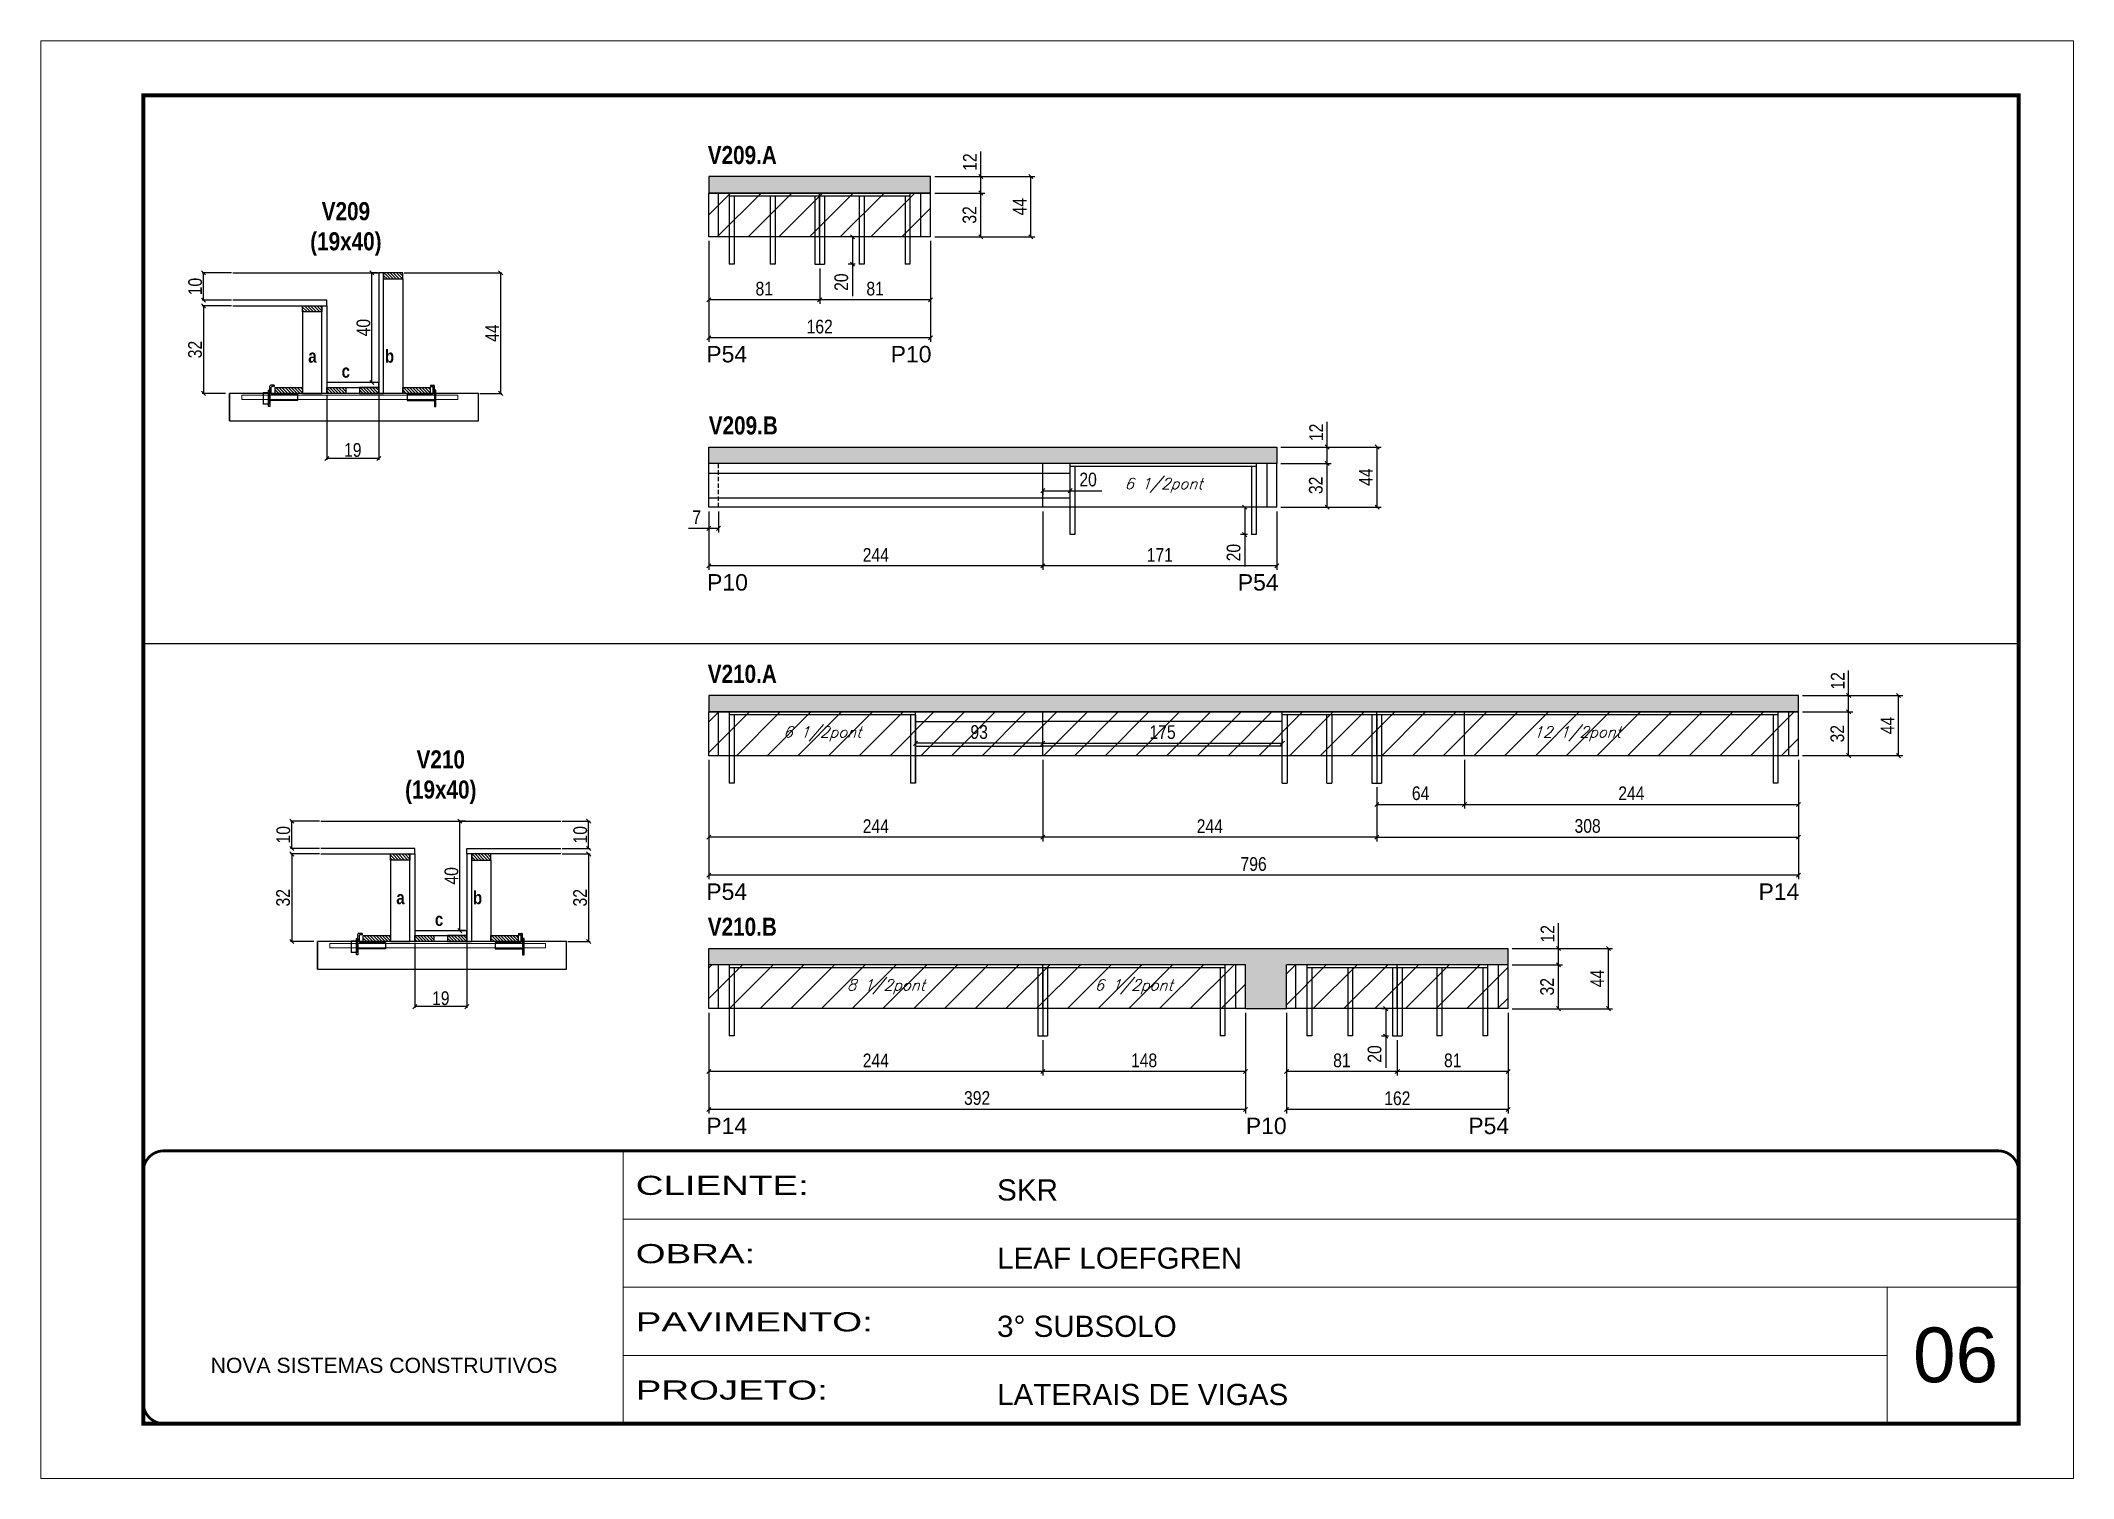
# Model space of a CAD drawing. Extents: x 3309 to 9590, y -2522 to 15424.
# Drawn here: x 4908 to 6393, y 12409 to 13459 of the extents above; entities that cross this region are included whole.
import ezdxf

# ---------------------------------------------------------------- set-up
doc = ezdxf.new("R2010")
doc.units = 0
for name, pattern in [('CONTINUO', [0]), ('DASHED', [0.75, 0.5, -0.25]), ('HIDDEN2', [4.7625, 3.175, -1.5875])]:
    doc.linetypes.add(name, pattern=pattern)
for name, color, linetype in [('5', 5, 'Continuous'), ('barrote', 251, 'Continuous'), ('COTA', 241, 'Continuous'), ('detalhes', 4, 'Continuous'), ('NOMENCLATURA', 7, 'Continuous'), ('Painéis', 200, 'Continuous'), ('presilha', 1, 'Continuous'), ('SARR_2.2x10', 60, 'Continuous'), ('SARR_2.2x7', 40, 'Continuous'), ('SARR_3.5x7', 81, 'Continuous'), ('texto', 7, 'Continuous')]:
    doc.layers.add(name, color=color, linetype=linetype)
for name, color, linetype, lineweight in [('CARIMBO', 255, 'Continuous', 9), ('CONCRETO', 251, 'Continuous', 25), ('Folhas', 255, 'Continuous', 9), ('Hachura', 251, 'Continuous', 9), ('SARRAFO DE PRESSAO', 251, 'DASHED', 9), ('SCO-___-LAJ', 2, 'Continuous', 0)]:
    doc.layers.add(name, color=color, linetype=linetype, lineweight=lineweight)
doc.styles.add('ARIAL', font='arial.ttf')
doc.styles.add('COTA TECNICA', font='techl___.ttf', dxfattribs={"height": 10})
doc.styles.add('COTA TECNICA 2X', font='techl___.ttf', dxfattribs={"height": 10})
doc.styles.add('Romans', font='romans.shx')
doc.styles.get("Standard").update_dxf_attribs({"font": 'arial.ttf'})
doc.styles.add('TECNICA', font='techb___.ttf', dxfattribs={"height": 10})
doc.styles.add('Tecnologia', font='')
doc.styles.get('Tecnologia').set_extended_font_data('Forgotten Futurist')
doc.dimstyles.new('PAINEL', dxfattribs={"dimtxt": 10, "dimasz": 3, "dimexe": 3, "dimexo": 3, "dimgap": 3, "dimtad": 1, "dimdec": 1, "dimzin": 12, "dimdsep": 46, "dimtxsty": 'COTA TECNICA', "dimblk1": 'OBLIQUE', "dimblk2": 'OBLIQUE', "dimsah": 1, "dimcen": 0.9, "dimclrd": 4, "dimclre": 4, "dimclrt": 240, "dimadec": 1, "dimazin": 3, "dimtfac": 1, "dimtdec": 1, "dimtmove": 0, "dimatfit": 3, "dimfxl": 1, "dimtolj": 1, "dimtzin": 12, "dimarcsym": 0})
doc.dimstyles.new('SECAO', dxfattribs={"dimscale": 0.333333, "dimtxt": 5, "dimasz": 9, "dimexe": 3, "dimexo": 3, "dimgap": 3, "dimtad": 1, "dimdec": 1, "dimlfac": 0.5, "dimzin": 12, "dimdsep": 46, "dimtxsty": 'COTA TECNICA 2X', "dimblk1": 'OBLIQUE', "dimblk2": 'OBLIQUE', "dimsah": 1, "dimcen": 0.9, "dimclrd": 4, "dimclre": 4, "dimclrt": 240, "dimadec": 1, "dimazin": 3, "dimtfac": 1, "dimtdec": 1, "dimtmove": 0, "dimatfit": 3, "dimfxl": 1, "dimtolj": 1, "dimtzin": 12, "dimarcsym": 0})
pattern_1 = [(135, (38352.3969, -110310.5054), (-1.122532015, -1.122532015), [])]
pattern_2 = [(135, (38416.7104, -110710.903), (-1.122532015, -1.122532015), [])]

msp = doc.modelspace()

# ---------------------------------------------------------------- texts
at = {"layer": '5', "linetype": 'Continuous'}
for s, rotation, p in [('P54', 0.00004, (5394.17, 13224.32, 0)), ('P10', 0.00004, (5528.85, 13224.32, 0)), ('P10', 359.99996, (5394.75, 13057.65, 0)), ('P54', 359.99996, (5782.45, 13057.65, 0)), ('P54', 0.00004, (5394.17, 12831.78)), ('P14', 0.00004, (6162.85, 12831.78)), ('P14', 0.00004, (5394.17, 12660.71)), ('P10', 0.00004, (5788.31, 12660.71)), ('P54', 0.00004, (5950.85, 12660.71))]:
    msp.add_text(s, height=12, rotation=rotation, dxfattribs=at).set_placement(p)
at = {"layer": 'CARIMBO', "style": 'ARIAL'}
msp.add_text('06', height=40, dxfattribs=at).set_placement((6275.73, 12479.43))
at = {"layer": 'detalhes', "style": 'TECNICA'}
for s, p in [('a', (5103.38, 13224.1)), ('b', (5159.36, 13224.09)), ('c', (5127.75, 13213.14)), ('a', (5167.7, 12828.6)), ('b', (5223.67, 12828.59)), ('c', (5195.88, 12812.74))]:
    msp.add_text(s, height=9.6, dxfattribs=at).set_placement(p)
at = {"layer": 'NOMENCLATURA', "style": 'TECNICA'}
for s, p in [('V209.A', (5395.25, 13369.15, 0)), ('V209.B', (5395.96, 13171.68, 0)), ('V210.A', (5395.25, 12990.26)), ('V210.B', (5395.25, 12805.53))]:
    msp.add_text(s, height=13.2, dxfattribs=at).set_placement(p)
at = {"layer": 'NOMENCLATURA', "char_height": 13.2, "attachment_point": 2, "style": 'TECNICA'}
for s, insert in [('V209\\P(19x40)', (5130.86, 13341.36)), ('V210\\P(19x40)', (5200.17, 12940.96))]:
    msp.add_mtext_dynamic_manual_height_columns(s, width=300.2766, gutter_width=1, heights=[0], dxfattribs=dict(at, insert=insert))
at = {"layer": 'texto', "color": 2, "char_height": 8, "attachment_point": 5, "style": 'Romans'}
for s, insert in [('{\\Q19;\\C256;6 1/2pont}', (5728.21, 13134.5, 0)), ('{\\Q19;\\C256;6 1/2pont}', (5478.96, 12953.08)), ('{\\Q19;\\C256;12 1/2pont}', (6030.46, 12953.08)), ('{\\Q19;\\C256;8 1/2pont}', (5525.46, 12768.35)), ('{\\Q19;\\C256;6 1/2pont}', (5706.46, 12768.35))]:
    msp.add_mtext(s, dxfattribs=dict(at, insert=insert))

# ---------------------------------------------------------------- blocks, each defined once
blk = doc.blocks.new('9999999999')
at = {"color": 30, "linetype": 'CONTINUO'}
for p, q in [((98564.6, 34230.2), (98564.6, 34429.4)), ((98564.6, 34379.6), (99584, 34379.6)), ((98564.6, 34329.8), (99488, 34329.8)), ((99584, 34329.8), (99488, 34329.8)), ((99488, 34329.8), (99488, 34230.2)), ((98564.6, 34280), (99488, 34280))]:
    blk.add_line(p, q, dxfattribs=at)
at = {"color": 30, "linetype": 'CONTINUO', "const_width": 2}
blk.add_lwpolyline([(99584, 34230.2), (99584, 34414.4, 0.414214), (99569, 34429.4), (98229, 34429.4, 0.414214), (98214, 34414.4), (98214, 34245.2, 0.414214), (98229, 34230.2), (99584, 34230.2)], format="xyb", dxfattribs=at)
at = {"layer": 'Folhas'}
blk.add_lwpolyline([(98139, 34190.2), (99624, 34190.2), (99624, 35240.2), (98139, 35240.2)], close=True, dxfattribs=at)
at = {"layer": 'Folhas', "color": 30, "const_width": 3}
blk.add_lwpolyline([(98214, 34230.2), (99584, 34230.2), (99584, 35200.2), (98214, 35200.2)], close=True, dxfattribs=at)
at = {"color": 7, "linetype": 'Continuous', "ltscale": 5, "style": 'ARIAL'}
for s, height, p in [('SKR', 15.48, (98837.7, 34393.1)), ('LEAF LOEFGREN', 15.483, (98837.7, 34343.3)), ('3° SUBSOLO', 15.48, (98837.7, 34293.5)), ('NOVA SISTEMAS CONSTRUTIVOS', 11.059, (98263.2, 34267.2)), ('LATERAIS DE VIGAS', 15.483, (98837.7, 34243.7))]:
    blk.add_text(s, height=height, dxfattribs=at).set_placement(p)
at = {"layer": 'Folhas', "color": 7, "style": 'Tecnologia', "width": 1.5}
for s, p in [('CLIENTE:', (98573.7, 34397.2)), ('OBRA:', (98573.7, 34347.3)), ('PAVIMENTO:', (98573.7, 34297.5)), ('PROJETO:', (98573.7, 34247.7))]:
    blk.add_text(s, height=14, dxfattribs=at).set_placement(p)
blk = doc.blocks.new('_Oblique')
at = {"color": 0, "linetype": 'ByBlock', "lineweight": -2}
blk.add_line((-0.5, -0.5), (0.5, 0.5), dxfattribs=at)
blk = doc.blocks.new('*D111')
at = {"layer": 'COTA', "color": 4, "linetype": 'ByBlock', "lineweight": -2, "transparency": 16777216}
for p, q in [((5558, 13313), (5558, 13267)), ((5477, 13293), (5477, 13267)), ((5558, 13270), (5477, 13270))]:
    blk.add_line(p, q, dxfattribs=at)
at = {"layer": 'Defpoints', "color": 0, "linetype": 'ByBlock', "transparency": 16777216}
for p in [(5558, 13316), (5477, 13296), (5477, 13270)]:
    blk.add_point(p, dxfattribs=at)
at = {"layer": 'COTA', "color": 4, "linetype": 'ByBlock', "lineweight": -2, "transparency": 16777216, "xscale": 3, "yscale": 3, "zscale": 3, "rotation": 180}
blk.add_blockref('_Oblique', (5477, 13270), dxfattribs=at)
at = {"layer": 'COTA', "color": 4, "linetype": 'ByBlock', "lineweight": -2, "transparency": 16777216, "xscale": 3, "yscale": 3, "zscale": 3}
blk.add_blockref('_Oblique', (5558, 13270), dxfattribs=at)
at = {"layer": 'COTA', "color": 240, "linetype": 'ByBlock', "transparency": 16777216, "insert": (5517.5, 13278.1), "char_height": 10, "attachment_point": 5, "style": 'COTA TECNICA'}
blk.add_mtext('\\A1;81', dxfattribs=at)
blk = doc.blocks.new('*D112')
at = {"layer": 'COTA', "color": 4, "linetype": 'ByBlock', "lineweight": -2, "transparency": 16777216}
for p, q in [((5396, 13313), (5396, 13267)), ((5477, 13293), (5477, 13267)), ((5477, 13270), (5396, 13270))]:
    blk.add_line(p, q, dxfattribs=at)
at = {"layer": 'Defpoints', "color": 0, "linetype": 'ByBlock', "transparency": 16777216}
for p in [(5396, 13316), (5477, 13296), (5396, 13270)]:
    blk.add_point(p, dxfattribs=at)
at = {"layer": 'COTA', "color": 4, "linetype": 'ByBlock', "lineweight": -2, "transparency": 16777216, "xscale": 3, "yscale": 3, "zscale": 3, "rotation": 180}
blk.add_blockref('_Oblique', (5396, 13270), dxfattribs=at)
at = {"layer": 'COTA', "color": 4, "linetype": 'ByBlock', "lineweight": -2, "transparency": 16777216, "xscale": 3, "yscale": 3, "zscale": 3}
blk.add_blockref('_Oblique', (5477, 13270), dxfattribs=at)
at = {"layer": 'COTA', "color": 240, "linetype": 'ByBlock', "transparency": 16777216, "insert": (5436.5, 13278.1), "char_height": 10, "attachment_point": 5, "style": 'COTA TECNICA'}
blk.add_mtext('\\A1;81', dxfattribs=at)
blk = doc.blocks.new('*D115')
at = {"layer": 'COTA', "color": 4, "linetype": 'ByBlock', "lineweight": -2, "transparency": 16777216}
for p, q in [((5396, 13313), (5396, 13239.3)), ((5558, 13313), (5558, 13239.3)), ((5558, 13242.3), (5396, 13242.3))]:
    blk.add_line(p, q, dxfattribs=at)
at = {"layer": 'Defpoints', "color": 0, "linetype": 'ByBlock', "transparency": 16777216}
for p in [(5396, 13316), (5558, 13316), (5396, 13242.3)]:
    blk.add_point(p, dxfattribs=at)
at = {"layer": 'COTA', "color": 4, "linetype": 'ByBlock', "lineweight": -2, "transparency": 16777216, "xscale": 3, "yscale": 3, "zscale": 3, "rotation": 180}
blk.add_blockref('_Oblique', (5396, 13242.3), dxfattribs=at)
at = {"layer": 'COTA', "color": 4, "linetype": 'ByBlock', "lineweight": -2, "transparency": 16777216, "xscale": 3, "yscale": 3, "zscale": 3}
blk.add_blockref('_Oblique', (5558, 13242.3), dxfattribs=at)
at = {"layer": 'COTA', "color": 240, "linetype": 'ByBlock', "transparency": 16777216, "insert": (5477, 13250.4), "char_height": 10, "attachment_point": 5, "style": 'COTA TECNICA'}
blk.add_mtext('\\A1;162', dxfattribs=at)
blk = doc.blocks.new('*D116')
at = {"layer": 'COTA', "color": 4, "lineweight": -2, "transparency": 16777216}
for p, q in [((5561, 13348), (5597.7, 13348)), ((5594.7, 13316), (5594.7, 13348)), ((5561, 13316), (5597.7, 13316))]:
    blk.add_line(p, q, dxfattribs=at)
at = {"layer": 'Defpoints', "color": 0, "transparency": 16777216}
for p in [(5558, 13348), (5594.7, 13348), (5558, 13316)]:
    blk.add_point(p, dxfattribs=at)
at = {"layer": 'COTA', "color": 4, "lineweight": -2, "transparency": 16777216, "xscale": 3, "yscale": 3, "zscale": 3}
for p, rotation in [((5594.7, 13348), 90), ((5594.7, 13316), 270)]:
    blk.add_blockref('_Oblique', p, dxfattribs=dict(at, rotation=rotation))
at = {"layer": 'COTA', "color": 240, "transparency": 16777216, "insert": (5586.5, 13332), "char_height": 10, "attachment_point": 5, "rotation": 90, "style": 'COTA TECNICA'}
blk.add_mtext('\\A1;32', dxfattribs=at)
blk = doc.blocks.new('*D117')
at = {"layer": 'COTA', "color": 4, "lineweight": -2, "transparency": 16777216}
for p, q in [((5594.7, 13360), (5594.7, 13378.3)), ((5561, 13360), (5597.7, 13360)), ((5594.7, 13348), (5594.7, 13360)), ((5561, 13348), (5597.7, 13348))]:
    blk.add_line(p, q, dxfattribs=at)
at = {"layer": 'Defpoints', "color": 0, "transparency": 16777216}
for p in [(5558, 13360), (5594.7, 13360), (5558, 13348)]:
    blk.add_point(p, dxfattribs=at)
at = {"layer": 'COTA', "color": 4, "lineweight": -2, "transparency": 16777216, "xscale": 3, "yscale": 3, "zscale": 3}
for p, rotation in [((5594.7, 13360), 90), ((5594.7, 13348), 270)]:
    blk.add_blockref('_Oblique', p, dxfattribs=dict(at, rotation=rotation))
at = {"layer": 'COTA', "color": 240, "transparency": 16777216, "insert": (5586.7, 13370.6), "char_height": 10, "attachment_point": 5, "rotation": 90, "style": 'COTA TECNICA'}
blk.add_mtext('\\A1;12', dxfattribs=at)
blk = doc.blocks.new('*D118')
at = {"layer": 'COTA', "color": 4, "lineweight": -2, "transparency": 16777216}
for p, q in [((5561, 13360), (5634.2, 13360)), ((5631.2, 13316), (5631.2, 13360)), ((5561, 13316), (5634.2, 13316))]:
    blk.add_line(p, q, dxfattribs=at)
at = {"layer": 'Defpoints', "color": 0, "transparency": 16777216}
for p in [(5558, 13360), (5631.2, 13360), (5558, 13316)]:
    blk.add_point(p, dxfattribs=at)
at = {"layer": 'COTA', "color": 4, "lineweight": -2, "transparency": 16777216, "xscale": 3, "yscale": 3, "zscale": 3}
for p, rotation in [((5631.2, 13360), 90), ((5631.2, 13316), 270)]:
    blk.add_blockref('_Oblique', p, dxfattribs=dict(at, rotation=rotation))
at = {"layer": 'COTA', "color": 240, "transparency": 16777216, "insert": (5623.1, 13338), "char_height": 10, "attachment_point": 5, "rotation": 90, "style": 'COTA TECNICA'}
blk.add_mtext('\\A1;44', dxfattribs=at)
blk = doc.blocks.new('*D113')
at = {"layer": 'COTA', "color": 4, "linetype": 'ByBlock', "lineweight": -2, "transparency": 16777216}
for p, q in [((5640, 13115.5), (5640, 13072.7)), ((5811, 13115.5), (5811, 13072.7)), ((5811, 13075.7), (5640, 13075.7))]:
    blk.add_line(p, q, dxfattribs=at)
at = {"layer": 'Defpoints', "color": 0, "linetype": 'ByBlock', "transparency": 16777216}
for p in [(5640, 13118.5), (5811, 13118.5), (5640, 13075.7)]:
    blk.add_point(p, dxfattribs=at)
at = {"layer": 'COTA', "color": 4, "linetype": 'ByBlock', "lineweight": -2, "transparency": 16777216, "xscale": 3, "yscale": 3, "zscale": 3, "rotation": 180}
blk.add_blockref('_Oblique', (5640, 13075.7), dxfattribs=at)
at = {"layer": 'COTA', "color": 4, "linetype": 'ByBlock', "lineweight": -2, "transparency": 16777216, "xscale": 3, "yscale": 3, "zscale": 3}
blk.add_blockref('_Oblique', (5811, 13075.7), dxfattribs=at)
at = {"layer": 'COTA', "color": 240, "linetype": 'ByBlock', "transparency": 16777216, "insert": (5725.5, 13083.7), "char_height": 10, "attachment_point": 5, "style": 'COTA TECNICA'}
blk.add_mtext('\\A1;171', dxfattribs=at)
blk = doc.blocks.new('*D114')
at = {"layer": 'COTA', "color": 4, "linetype": 'ByBlock', "lineweight": -2, "transparency": 16777216}
for p, q in [((5396, 13115.5), (5396, 13072.7)), ((5640, 13115.5), (5640, 13072.7)), ((5640, 13075.7), (5396, 13075.7))]:
    blk.add_line(p, q, dxfattribs=at)
at = {"layer": 'Defpoints', "color": 0, "linetype": 'ByBlock', "transparency": 16777216}
for p in [(5396, 13118.5), (5640, 13118.5), (5396, 13075.7)]:
    blk.add_point(p, dxfattribs=at)
at = {"layer": 'COTA', "color": 4, "linetype": 'ByBlock', "lineweight": -2, "transparency": 16777216, "xscale": 3, "yscale": 3, "zscale": 3, "rotation": 180}
blk.add_blockref('_Oblique', (5396, 13075.7), dxfattribs=at)
at = {"layer": 'COTA', "color": 4, "linetype": 'ByBlock', "lineweight": -2, "transparency": 16777216, "xscale": 3, "yscale": 3, "zscale": 3}
blk.add_blockref('_Oblique', (5640, 13075.7), dxfattribs=at)
at = {"layer": 'COTA', "color": 240, "linetype": 'ByBlock', "transparency": 16777216, "insert": (5518, 13083.7), "char_height": 10, "attachment_point": 5, "style": 'COTA TECNICA'}
blk.add_mtext('\\A1;244', dxfattribs=at)
blk = doc.blocks.new('*D119')
at = {"layer": 'COTA', "color": 4, "lineweight": -2, "transparency": 16777216}
for p, q in [((5640, 13131.5), (5640, 13127.6)), ((5640, 13130.6), (5660, 13130.6)), ((5660, 13127.5), (5660, 13133.6)), ((5660, 13130.6), (5683.2, 13130.6))]:
    blk.add_line(p, q, dxfattribs=at)
at = {"layer": 'Defpoints', "color": 0, "transparency": 16777216}
for p in [(5640, 13134.5), (5660, 13130.6), (5660, 13124.5)]:
    blk.add_point(p, dxfattribs=at)
at = {"layer": 'COTA', "color": 4, "lineweight": -2, "transparency": 16777216, "xscale": 3, "yscale": 3, "zscale": 3, "rotation": 180}
blk.add_blockref('_Oblique', (5640, 13130.6), dxfattribs=at)
at = {"layer": 'COTA', "color": 4, "lineweight": -2, "transparency": 16777216, "xscale": 3, "yscale": 3, "zscale": 3}
blk.add_blockref('_Oblique', (5660, 13130.6), dxfattribs=at)
at = {"layer": 'COTA', "color": 240, "transparency": 16777216, "insert": (5673.1, 13138.7), "char_height": 10, "attachment_point": 5, "style": 'COTA TECNICA'}
blk.add_mtext('\\A1;20', dxfattribs=at)
blk = doc.blocks.new('*D120')
at = {"layer": 'COTA', "color": 4, "lineweight": -2, "transparency": 16777216}
for p, q in [((5396, 13115.5), (5396, 13100.1)), ((5403, 13115.5), (5403, 13100.1)), ((5396, 13103.1), (5381.2, 13103.1)), ((5403, 13103.1), (5396, 13103.1))]:
    blk.add_line(p, q, dxfattribs=at)
at = {"layer": 'Defpoints', "color": 0, "transparency": 16777216}
for p in [(5396, 13118.5), (5403, 13118.5), (5396, 13103.1)]:
    blk.add_point(p, dxfattribs=at)
at = {"layer": 'COTA', "color": 4, "lineweight": -2, "transparency": 16777216, "xscale": 3, "yscale": 3, "zscale": 3, "rotation": 180}
blk.add_blockref('_Oblique', (5396, 13103.1), dxfattribs=at)
at = {"layer": 'COTA', "color": 4, "lineweight": -2, "transparency": 16777216, "xscale": 3, "yscale": 3, "zscale": 3}
blk.add_blockref('_Oblique', (5403, 13103.1), dxfattribs=at)
at = {"layer": 'COTA', "color": 240, "transparency": 16777216, "insert": (5387.1, 13111.2), "char_height": 10, "attachment_point": 5, "style": 'COTA TECNICA'}
blk.add_mtext('\\A1;7', dxfattribs=at)
blk = doc.blocks.new('*D106')
at = {"layer": 'COTA', "color": 4, "lineweight": -2, "transparency": 16777216}
for p, q in [((5116.9, 13200.7), (5116.9, 13153.2)), ((5154.9, 13200.7), (5154.9, 13153.2)), ((5154.9, 13154.2), (5116.9, 13154.2))]:
    blk.add_line(p, q, dxfattribs=at)
at = {"layer": 'Defpoints', "color": 0, "transparency": 16777216}
for p in [(5116.9, 13201.7), (5154.9, 13201.7), (5116.9, 13154.2)]:
    blk.add_point(p, dxfattribs=at)
at = {"layer": 'COTA', "color": 4, "lineweight": -2, "transparency": 16777216, "xscale": 3, "yscale": 3, "zscale": 3, "rotation": 180}
blk.add_blockref('_Oblique', (5116.9, 13154.2), dxfattribs=at)
at = {"layer": 'COTA', "color": 4, "lineweight": -2, "transparency": 16777216, "xscale": 3, "yscale": 3, "zscale": 3}
blk.add_blockref('_Oblique', (5154.9, 13154.2), dxfattribs=at)
at = {"layer": 'COTA', "color": 240, "transparency": 16777216, "insert": (5135.9, 13160.3), "char_height": 10, "attachment_point": 5, "style": 'COTA TECNICA 2X'}
blk.add_mtext('\\A1;19', dxfattribs=at)
blk = doc.blocks.new('PRESILHA METÁLICA 1')
at = {"layer": 'presilha'}
for p, q in [((0, 13), (6, 13)), ((0, 13), (0, 0)), ((6, 0), (0, 0)), ((6, 15.5), (7.5, 15.5)), ((6, -2.5), (6, 15.5)), ((6, 13), (6, 0)), ((7.5, 10.6), (7.5, 19.9)), ((7.5, 15.5), (7.5, -2.5)), ((37.5, 4.1), (7.5, 4.1)), ((12, 21), (8.6, 21)), ((9, 11.6), (9, 18.9)), ((12, 19.5), (9.6, 19.5)), ((37.5, 11), (9.6, 11)), ((12, 21), (12, 19.5)), ((37.5, 11), (37.5, 4.1)), ((7.5, -2.5), (6, -2.5))]:
    blk.add_line(p, q, dxfattribs=at)
for centre, radius, start, end in [((8.6, 19.9), 1.14, 90, 180), ((9.6, 18.9), 0.57, 90, 180), ((9.6, 11.6), 0.57, 180, 270)]:
    blk.add_arc(centre, radius, start, end, dxfattribs=at)
blk = doc.blocks.new('PRESILHA METÁLICA 2')
at = {"layer": 'presilha'}
for p, q in [((-5.2, 23.5), (-5.2, 22)), ((-5.2, 23.5), (-1.9, 23.5)), ((-0.8, 14.6), (-0.8, 22.4)), ((-30.8, 13.5), (-30.8, 6.6)), ((-30.8, 13.5), (-2.8, 13.5)), ((-30.8, 6.6), (-0.8, 6.6)), ((-5.2, 22), (-2.8, 22)), ((-2.2, 14.1), (-2.2, 21.4)), ((0.8, 18), (-0.8, 18)), ((-0.8, 18), (-0.8, 0)), ((-0.8, 0), (0.8, 0)), ((0.8, 0), (0.8, 18))]:
    blk.add_line(p, q, dxfattribs=at)
for centre, radius, start, end in [((-1.9, 22.4), 1.14, 0, 90), ((-2.8, 21.4), 0.57, 0, 90), ((-2.8, 14.1), 0.57, 270, 0)]:
    blk.add_arc(centre, radius, start, end, dxfattribs=at)
blk = doc.blocks.new('*D107')
at = {"layer": 'COTA', "color": 4, "lineweight": -2, "transparency": 16777216}
for p, q in [((5173.5, 13289.7), (5244.9, 13289.7)), ((5243.9, 13289.7), (5243.9, 13201.7)), ((5228.7, 13201.7), (5244.9, 13201.7))]:
    blk.add_line(p, q, dxfattribs=at)
at = {"layer": 'Defpoints', "color": 0, "transparency": 16777216}
for p in [(5172.5, 13289.7), (5227.7, 13201.7), (5243.9, 13201.7)]:
    blk.add_point(p, dxfattribs=at)
at = {"layer": 'COTA', "color": 4, "lineweight": -2, "transparency": 16777216, "xscale": 3, "yscale": 3, "zscale": 3}
for p, rotation in [((5243.9, 13289.7), 90), ((5243.9, 13201.7), 270)]:
    blk.add_blockref('_Oblique', p, dxfattribs=dict(at, rotation=rotation))
at = {"layer": 'COTA', "color": 240, "transparency": 16777216, "insert": (5237.8, 13245.7), "char_height": 10, "attachment_point": 5, "rotation": 90, "style": 'COTA TECNICA 2X'}
blk.add_mtext('\\A1;44', dxfattribs=at)
blk = doc.blocks.new('*D108')
at = {"layer": 'COTA', "color": 4, "lineweight": -2, "transparency": 16777216}
for p, q in [((5047.2, 13265.7), (5025.9, 13265.7)), ((5026.9, 13265.7), (5026.9, 13201.7)), ((5043, 13201.7), (5025.9, 13201.7))]:
    blk.add_line(p, q, dxfattribs=at)
at = {"layer": 'Defpoints', "color": 0, "transparency": 16777216}
for p in [(5048.2, 13265.7), (5026.9, 13201.7), (5044, 13201.7)]:
    blk.add_point(p, dxfattribs=at)
at = {"layer": 'COTA', "color": 4, "lineweight": -2, "transparency": 16777216, "xscale": 3, "yscale": 3, "zscale": 3}
for p, rotation in [((5026.9, 13265.7), 90), ((5026.9, 13201.7), 270)]:
    blk.add_blockref('_Oblique', p, dxfattribs=dict(at, rotation=rotation))
at = {"layer": 'COTA', "color": 240, "transparency": 16777216, "insert": (5020.7, 13233.7), "char_height": 10, "attachment_point": 5, "rotation": 90, "style": 'COTA TECNICA 2X'}
blk.add_mtext('\\A1;32', dxfattribs=at)
blk = doc.blocks.new('*D109')
at = {"layer": 'COTA', "color": 4, "lineweight": -2, "transparency": 16777216}
for p, q in [((5153.9, 13289.7), (5148.8, 13289.7)), ((5149.8, 13209.7), (5149.8, 13289.7)), ((5153.9, 13209.7), (5148.8, 13209.7))]:
    blk.add_line(p, q, dxfattribs=at)
at = {"layer": 'Defpoints', "color": 0, "transparency": 16777216}
for p in [(5149.8, 13289.7), (5154.9, 13289.7), (5154.9, 13209.7)]:
    blk.add_point(p, dxfattribs=at)
at = {"layer": 'COTA', "color": 4, "lineweight": -2, "transparency": 16777216, "xscale": 3, "yscale": 3, "zscale": 3}
for p, rotation in [((5149.8, 13289.7), 90), ((5149.8, 13209.7), 270)]:
    blk.add_blockref('_Oblique', p, dxfattribs=dict(at, rotation=rotation))
at = {"layer": 'COTA', "color": 240, "transparency": 16777216, "insert": (5143.7, 13249.7), "char_height": 10, "attachment_point": 5, "rotation": 90, "style": 'COTA TECNICA 2X'}
blk.add_mtext('\\A1;40', dxfattribs=at)
blk = doc.blocks.new('*D110')
at = {"layer": 'COTA', "color": 4, "lineweight": -2, "transparency": 16777216}
for p, q in [((5047.2, 13289.7), (5025.9, 13289.7)), ((5026.9, 13269.7), (5026.9, 13289.7)), ((5047.2, 13269.7), (5025.9, 13269.7))]:
    blk.add_line(p, q, dxfattribs=at)
at = {"layer": 'Defpoints', "color": 0, "transparency": 16777216}
for p in [(5026.9, 13289.7), (5048.2, 13289.7), (5048.2, 13269.7)]:
    blk.add_point(p, dxfattribs=at)
at = {"layer": 'COTA', "color": 4, "lineweight": -2, "transparency": 16777216, "xscale": 3, "yscale": 3, "zscale": 3}
for p, rotation in [((5026.9, 13289.7), 90), ((5026.9, 13269.7), 270)]:
    blk.add_blockref('_Oblique', p, dxfattribs=dict(at, rotation=rotation))
at = {"layer": 'COTA', "color": 240, "transparency": 16777216, "insert": (5020.8, 13279.7), "char_height": 10, "attachment_point": 5, "rotation": 90, "style": 'COTA TECNICA 2X'}
blk.add_mtext('\\A1;10', dxfattribs=at)
blk = doc.blocks.new('*D104')
at = {"layer": 'COTA', "color": 4, "lineweight": -2, "transparency": 16777216}
for p, q in [((5502.9, 13316), (5497.9, 13316)), ((5500.9, 13316), (5500.9, 13296)), ((5502.9, 13296), (5497.9, 13296)), ((5500.9, 13296), (5500.9, 13272.7))]:
    blk.add_line(p, q, dxfattribs=at)
at = {"layer": 'Defpoints', "color": 0, "transparency": 16777216}
for p in [(5505.9, 13316), (5500.9, 13296), (5505.9, 13296)]:
    blk.add_point(p, dxfattribs=at)
at = {"layer": 'COTA', "color": 4, "lineweight": -2, "transparency": 16777216, "xscale": 3, "yscale": 3, "zscale": 3}
for p, rotation in [((5500.9, 13316), 90), ((5500.9, 13296), 270)]:
    blk.add_blockref('_Oblique', p, dxfattribs=dict(at, rotation=rotation))
at = {"layer": 'COTA', "color": 240, "transparency": 16777216, "insert": (5492.8, 13282.9), "char_height": 10, "attachment_point": 5, "rotation": 90, "style": 'COTA TECNICA'}
blk.add_mtext('\\A1;20', dxfattribs=at)
blk = doc.blocks.new('*D105')
at = {"layer": 'COTA', "color": 4, "lineweight": -2, "transparency": 16777216}
for p, q in [((5789.5, 13118.5), (5784.5, 13118.5)), ((5787.5, 13118.5), (5787.5, 13098.5)), ((5789.5, 13098.5), (5784.5, 13098.5)), ((5787.5, 13098.5), (5787.5, 13075.3))]:
    blk.add_line(p, q, dxfattribs=at)
at = {"layer": 'Defpoints', "color": 0, "transparency": 16777216}
for p in [(5792.5, 13118.5), (5787.5, 13098.5), (5792.5, 13098.5)]:
    blk.add_point(p, dxfattribs=at)
at = {"layer": 'COTA', "color": 4, "lineweight": -2, "transparency": 16777216, "xscale": 3, "yscale": 3, "zscale": 3}
for p, rotation in [((5787.5, 13118.5), 90), ((5787.5, 13098.5), 270)]:
    blk.add_blockref('_Oblique', p, dxfattribs=dict(at, rotation=rotation))
at = {"layer": 'COTA', "color": 240, "transparency": 16777216, "insert": (5779.4, 13085.4), "char_height": 10, "attachment_point": 5, "rotation": 90, "style": 'COTA TECNICA'}
blk.add_mtext('\\A1;20', dxfattribs=at)
blk = doc.blocks.new('*D121')
at = {"layer": 'COTA', "color": 4, "lineweight": -2, "transparency": 16777216}
for p, q in [((5814, 13150.5), (5850.7, 13150.5)), ((5847.7, 13118.5), (5847.7, 13150.5)), ((5814, 13118.5), (5850.7, 13118.5))]:
    blk.add_line(p, q, dxfattribs=at)
at = {"layer": 'Defpoints', "color": 0, "transparency": 16777216}
for p in [(5811, 13150.5), (5847.7, 13150.5), (5811, 13118.5)]:
    blk.add_point(p, dxfattribs=at)
at = {"layer": 'COTA', "color": 4, "lineweight": -2, "transparency": 16777216, "xscale": 3, "yscale": 3, "zscale": 3}
for p, rotation in [((5847.7, 13150.5), 90), ((5847.7, 13118.5), 270)]:
    blk.add_blockref('_Oblique', p, dxfattribs=dict(at, rotation=rotation))
at = {"layer": 'COTA', "color": 240, "transparency": 16777216, "insert": (5839.5, 13134.5), "char_height": 10, "attachment_point": 5, "rotation": 90, "style": 'COTA TECNICA'}
blk.add_mtext('\\A1;32', dxfattribs=at)
blk = doc.blocks.new('*D122')
at = {"layer": 'COTA', "color": 4, "lineweight": -2, "transparency": 16777216}
for p, q in [((5847.7, 13162.5), (5847.7, 13180.8)), ((5814, 13162.5), (5850.7, 13162.5)), ((5847.7, 13150.5), (5847.7, 13162.5)), ((5814, 13150.5), (5850.7, 13150.5))]:
    blk.add_line(p, q, dxfattribs=at)
at = {"layer": 'Defpoints', "color": 0, "transparency": 16777216}
for p in [(5811, 13162.5), (5847.7, 13162.5), (5811, 13150.5)]:
    blk.add_point(p, dxfattribs=at)
at = {"layer": 'COTA', "color": 4, "lineweight": -2, "transparency": 16777216, "xscale": 3, "yscale": 3, "zscale": 3}
for p, rotation in [((5847.7, 13162.5), 90), ((5847.7, 13150.5), 270)]:
    blk.add_blockref('_Oblique', p, dxfattribs=dict(at, rotation=rotation))
at = {"layer": 'COTA', "color": 240, "transparency": 16777216, "insert": (5839.7, 13173.2), "char_height": 10, "attachment_point": 5, "rotation": 90, "style": 'COTA TECNICA'}
blk.add_mtext('\\A1;12', dxfattribs=at)
blk = doc.blocks.new('*D123')
at = {"layer": 'COTA', "color": 4, "lineweight": -2, "transparency": 16777216}
for p, q in [((5814, 13162.5), (5887.2, 13162.5)), ((5884.2, 13118.5), (5884.2, 13162.5)), ((5814, 13118.5), (5887.2, 13118.5))]:
    blk.add_line(p, q, dxfattribs=at)
at = {"layer": 'Defpoints', "color": 0, "transparency": 16777216}
for p in [(5811, 13162.5), (5884.2, 13162.5), (5811, 13118.5)]:
    blk.add_point(p, dxfattribs=at)
at = {"layer": 'COTA', "color": 4, "lineweight": -2, "transparency": 16777216, "xscale": 3, "yscale": 3, "zscale": 3}
for p, rotation in [((5884.2, 13162.5), 90), ((5884.2, 13118.5), 270)]:
    blk.add_blockref('_Oblique', p, dxfattribs=dict(at, rotation=rotation))
at = {"layer": 'COTA', "color": 240, "transparency": 16777216, "insert": (5876.1, 13140.5), "char_height": 10, "attachment_point": 5, "rotation": 90, "style": 'COTA TECNICA'}
blk.add_mtext('\\A1;44', dxfattribs=at)
blk = doc.blocks.new('*D124')
at = {"layer": 'COTA', "color": 4, "lineweight": -2, "transparency": 16777216}
for p, q in [((5181.2, 12800.3), (5181.2, 12752.8)), ((5219.2, 12800.3), (5219.2, 12752.8)), ((5219.2, 12753.8), (5181.2, 12753.8))]:
    blk.add_line(p, q, dxfattribs=at)
at = {"layer": 'Defpoints', "color": 0, "transparency": 16777216}
for p in [(5181.2, 12801.3), (5219.2, 12801.3), (5181.2, 12753.8)]:
    blk.add_point(p, dxfattribs=at)
at = {"layer": 'COTA', "color": 4, "lineweight": -2, "transparency": 16777216, "xscale": 3, "yscale": 3, "zscale": 3, "rotation": 180}
blk.add_blockref('_Oblique', (5181.2, 12753.8), dxfattribs=at)
at = {"layer": 'COTA', "color": 4, "lineweight": -2, "transparency": 16777216, "xscale": 3, "yscale": 3, "zscale": 3}
blk.add_blockref('_Oblique', (5219.2, 12753.8), dxfattribs=at)
at = {"layer": 'COTA', "color": 240, "transparency": 16777216, "insert": (5200.2, 12759.9), "char_height": 10, "attachment_point": 5, "style": 'COTA TECNICA 2X'}
blk.add_mtext('\\A1;19', dxfattribs=at)
blk = doc.blocks.new('*D125')
at = {"layer": 'COTA', "color": 4, "lineweight": -2, "transparency": 16777216}
for p, q in [((5288.9, 12865.3), (5309.2, 12865.3)), ((5308.2, 12865.3), (5308.2, 12801.3)), ((5293, 12801.3), (5309.2, 12801.3))]:
    blk.add_line(p, q, dxfattribs=at)
at = {"layer": 'Defpoints', "color": 0, "transparency": 16777216}
for p in [(5287.9, 12865.3), (5292, 12801.3), (5308.2, 12801.3)]:
    blk.add_point(p, dxfattribs=at)
at = {"layer": 'COTA', "color": 4, "lineweight": -2, "transparency": 16777216, "xscale": 3, "yscale": 3, "zscale": 3}
for p, rotation in [((5308.2, 12865.3), 90), ((5308.2, 12801.3), 270)]:
    blk.add_blockref('_Oblique', p, dxfattribs=dict(at, rotation=rotation))
at = {"layer": 'COTA', "color": 240, "transparency": 16777216, "insert": (5302, 12833.3), "char_height": 10, "attachment_point": 5, "rotation": 90, "style": 'COTA TECNICA 2X'}
blk.add_mtext('\\A1;32', dxfattribs=at)
blk = doc.blocks.new('*D126')
at = {"layer": 'COTA', "color": 4, "lineweight": -2, "transparency": 16777216}
for p, q in [((5288.9, 12889.3), (5309.2, 12889.3)), ((5308.2, 12869.3), (5308.2, 12889.3)), ((5288.9, 12869.3), (5309.2, 12869.3))]:
    blk.add_line(p, q, dxfattribs=at)
at = {"layer": 'Defpoints', "color": 0, "transparency": 16777216}
for p in [(5287.9, 12889.3), (5308.2, 12889.3), (5287.9, 12869.3)]:
    blk.add_point(p, dxfattribs=at)
at = {"layer": 'COTA', "color": 4, "lineweight": -2, "transparency": 16777216, "xscale": 3, "yscale": 3, "zscale": 3}
for p, rotation in [((5308.2, 12889.3), 90), ((5308.2, 12869.3), 270)]:
    blk.add_blockref('_Oblique', p, dxfattribs=dict(at, rotation=rotation))
at = {"layer": 'COTA', "color": 240, "transparency": 16777216, "insert": (5302.1, 12879.3), "char_height": 10, "attachment_point": 5, "rotation": 90, "style": 'COTA TECNICA 2X'}
blk.add_mtext('\\A1;10', dxfattribs=at)
blk = doc.blocks.new('*D127')
at = {"layer": 'COTA', "color": 4, "lineweight": -2, "transparency": 16777216}
for p, q in [((5111.5, 12865.3), (5090.3, 12865.3)), ((5091.3, 12865.3), (5091.3, 12801.3)), ((5107.4, 12801.3), (5090.3, 12801.3))]:
    blk.add_line(p, q, dxfattribs=at)
at = {"layer": 'Defpoints', "color": 0, "transparency": 16777216}
for p in [(5112.5, 12865.3), (5091.3, 12801.3), (5108.4, 12801.3)]:
    blk.add_point(p, dxfattribs=at)
at = {"layer": 'COTA', "color": 4, "lineweight": -2, "transparency": 16777216, "xscale": 3, "yscale": 3, "zscale": 3}
for p, rotation in [((5091.3, 12865.3), 90), ((5091.3, 12801.3), 270)]:
    blk.add_blockref('_Oblique', p, dxfattribs=dict(at, rotation=rotation))
at = {"layer": 'COTA', "color": 240, "transparency": 16777216, "insert": (5085, 12833.3), "char_height": 10, "attachment_point": 5, "rotation": 90, "style": 'COTA TECNICA 2X'}
blk.add_mtext('\\A1;32', dxfattribs=at)
blk = doc.blocks.new('*D128')
at = {"layer": 'COTA', "color": 4, "lineweight": -2, "transparency": 16777216}
for p, q in [((5218.2, 12889.3), (5213.1, 12889.3)), ((5214.1, 12809.3), (5214.1, 12889.3)), ((5218.2, 12809.3), (5213.1, 12809.3))]:
    blk.add_line(p, q, dxfattribs=at)
at = {"layer": 'Defpoints', "color": 0, "transparency": 16777216}
for p in [(5214.1, 12889.3), (5219.2, 12889.3), (5219.2, 12809.3)]:
    blk.add_point(p, dxfattribs=at)
at = {"layer": 'COTA', "color": 4, "lineweight": -2, "transparency": 16777216, "xscale": 3, "yscale": 3, "zscale": 3}
for p, rotation in [((5214.1, 12889.3), 90), ((5214.1, 12809.3), 270)]:
    blk.add_blockref('_Oblique', p, dxfattribs=dict(at, rotation=rotation))
at = {"layer": 'COTA', "color": 240, "transparency": 16777216, "insert": (5208, 12849.3), "char_height": 10, "attachment_point": 5, "rotation": 90, "style": 'COTA TECNICA 2X'}
blk.add_mtext('\\A1;40', dxfattribs=at)
blk = doc.blocks.new('*D129')
at = {"layer": 'COTA', "color": 4, "lineweight": -2, "transparency": 16777216}
for p, q in [((5111.5, 12889.3), (5090.3, 12889.3)), ((5091.3, 12869.3), (5091.3, 12889.3)), ((5111.5, 12869.3), (5090.3, 12869.3))]:
    blk.add_line(p, q, dxfattribs=at)
at = {"layer": 'Defpoints', "color": 0, "transparency": 16777216}
for p in [(5091.3, 12889.3), (5112.5, 12889.3), (5112.5, 12869.3)]:
    blk.add_point(p, dxfattribs=at)
at = {"layer": 'COTA', "color": 4, "lineweight": -2, "transparency": 16777216, "xscale": 3, "yscale": 3, "zscale": 3}
for p, rotation in [((5091.3, 12889.3), 90), ((5091.3, 12869.3), 270)]:
    blk.add_blockref('_Oblique', p, dxfattribs=dict(at, rotation=rotation))
at = {"layer": 'COTA', "color": 240, "transparency": 16777216, "insert": (5085.2, 12879.3), "char_height": 10, "attachment_point": 5, "rotation": 90, "style": 'COTA TECNICA 2X'}
blk.add_mtext('\\A1;10', dxfattribs=at)
blk = doc.blocks.new('*D130')
at = {"layer": 'COTA', "color": 4, "linetype": 'ByBlock', "lineweight": -2, "transparency": 16777216}
for p, q in [((5640, 12934.1), (5640, 12874.5)), ((5884, 12914.1), (5884, 12874.5)), ((5884, 12877.5), (5640, 12877.5))]:
    blk.add_line(p, q, dxfattribs=at)
at = {"layer": 'Defpoints', "color": 0, "linetype": 'ByBlock', "transparency": 16777216}
for p in [(5640, 12937.1), (5884, 12917.1), (5640, 12877.5)]:
    blk.add_point(p, dxfattribs=at)
at = {"layer": 'COTA', "color": 4, "linetype": 'ByBlock', "lineweight": -2, "transparency": 16777216, "xscale": 3, "yscale": 3, "zscale": 3, "rotation": 180}
blk.add_blockref('_Oblique', (5640, 12877.5), dxfattribs=at)
at = {"layer": 'COTA', "color": 4, "linetype": 'ByBlock', "lineweight": -2, "transparency": 16777216, "xscale": 3, "yscale": 3, "zscale": 3}
blk.add_blockref('_Oblique', (5884, 12877.5), dxfattribs=at)
at = {"layer": 'COTA', "color": 240, "linetype": 'ByBlock', "transparency": 16777216, "insert": (5762, 12885.6), "char_height": 10, "attachment_point": 5, "style": 'COTA TECNICA'}
blk.add_mtext('\\A1;244', dxfattribs=at)
blk = doc.blocks.new('*D131')
at = {"layer": 'COTA', "color": 4, "linetype": 'ByBlock', "lineweight": -2, "transparency": 16777216}
for p, q in [((5396, 12934.1), (5396, 12874.5)), ((5640, 12934.1), (5640, 12874.5)), ((5640, 12877.5), (5396, 12877.5))]:
    blk.add_line(p, q, dxfattribs=at)
at = {"layer": 'Defpoints', "color": 0, "linetype": 'ByBlock', "transparency": 16777216}
for p in [(5396, 12937.1), (5640, 12937.1), (5396, 12877.5)]:
    blk.add_point(p, dxfattribs=at)
at = {"layer": 'COTA', "color": 4, "linetype": 'ByBlock', "lineweight": -2, "transparency": 16777216, "xscale": 3, "yscale": 3, "zscale": 3, "rotation": 180}
blk.add_blockref('_Oblique', (5396, 12877.5), dxfattribs=at)
at = {"layer": 'COTA', "color": 4, "linetype": 'ByBlock', "lineweight": -2, "transparency": 16777216, "xscale": 3, "yscale": 3, "zscale": 3}
blk.add_blockref('_Oblique', (5640, 12877.5), dxfattribs=at)
at = {"layer": 'COTA', "color": 240, "linetype": 'ByBlock', "transparency": 16777216, "insert": (5518, 12885.6), "char_height": 10, "attachment_point": 5, "style": 'COTA TECNICA'}
blk.add_mtext('\\A1;244', dxfattribs=at)
blk = doc.blocks.new('*D141')
at = {"layer": 'COTA', "color": 4, "linetype": 'ByBlock', "lineweight": -2, "transparency": 16777216}
for p, q in [((5396, 12934.1), (5396, 12846.8)), ((6192, 12934.1), (6192, 12846.8)), ((6192, 12849.8), (5396, 12849.8))]:
    blk.add_line(p, q, dxfattribs=at)
at = {"layer": 'Defpoints', "color": 0, "linetype": 'ByBlock', "transparency": 16777216}
for p in [(5396, 12937.1), (6192, 12937.1), (5396, 12849.8)]:
    blk.add_point(p, dxfattribs=at)
at = {"layer": 'COTA', "color": 4, "linetype": 'ByBlock', "lineweight": -2, "transparency": 16777216, "xscale": 3, "yscale": 3, "zscale": 3, "rotation": 180}
blk.add_blockref('_Oblique', (5396, 12849.8), dxfattribs=at)
at = {"layer": 'COTA', "color": 4, "linetype": 'ByBlock', "lineweight": -2, "transparency": 16777216, "xscale": 3, "yscale": 3, "zscale": 3}
blk.add_blockref('_Oblique', (6192, 12849.8), dxfattribs=at)
at = {"layer": 'COTA', "color": 240, "linetype": 'ByBlock', "transparency": 16777216, "insert": (5794, 12857.9), "char_height": 10, "attachment_point": 5, "style": 'COTA TECNICA'}
blk.add_mtext('\\A1;796', dxfattribs=at)
blk = doc.blocks.new('*D142')
at = {"layer": 'COTA', "color": 4, "lineweight": -2, "transparency": 16777216}
for p, q in [((6195, 12969.1), (6231.7, 12969.1)), ((6228.7, 12937.1), (6228.7, 12969.1)), ((6195, 12937.1), (6231.7, 12937.1))]:
    blk.add_line(p, q, dxfattribs=at)
at = {"layer": 'Defpoints', "color": 0, "transparency": 16777216}
for p in [(6192, 12969.1), (6228.7, 12969.1), (6192, 12937.1)]:
    blk.add_point(p, dxfattribs=at)
at = {"layer": 'COTA', "color": 4, "lineweight": -2, "transparency": 16777216, "xscale": 3, "yscale": 3, "zscale": 3}
for p, rotation in [((6228.7, 12969.1), 90), ((6228.7, 12937.1), 270)]:
    blk.add_blockref('_Oblique', p, dxfattribs=dict(at, rotation=rotation))
at = {"layer": 'COTA', "color": 240, "transparency": 16777216, "insert": (6220.5, 12953.1), "char_height": 10, "attachment_point": 5, "rotation": 90, "style": 'COTA TECNICA'}
blk.add_mtext('\\A1;32', dxfattribs=at)
blk = doc.blocks.new('*D143')
at = {"layer": 'COTA', "color": 4, "lineweight": -2, "transparency": 16777216}
for p, q in [((6228.7, 12981.1), (6228.7, 12999.4)), ((6195, 12981.1), (6231.7, 12981.1)), ((6228.7, 12969.1), (6228.7, 12981.1)), ((6195, 12969.1), (6231.7, 12969.1))]:
    blk.add_line(p, q, dxfattribs=at)
at = {"layer": 'Defpoints', "color": 0, "transparency": 16777216}
for p in [(6192, 12981.1), (6228.7, 12981.1), (6192, 12969.1)]:
    blk.add_point(p, dxfattribs=at)
at = {"layer": 'COTA', "color": 4, "lineweight": -2, "transparency": 16777216, "xscale": 3, "yscale": 3, "zscale": 3}
for p, rotation in [((6228.7, 12981.1), 90), ((6228.7, 12969.1), 270)]:
    blk.add_blockref('_Oblique', p, dxfattribs=dict(at, rotation=rotation))
at = {"layer": 'COTA', "color": 240, "transparency": 16777216, "insert": (6220.7, 12991.7), "char_height": 10, "attachment_point": 5, "rotation": 90, "style": 'COTA TECNICA'}
blk.add_mtext('\\A1;12', dxfattribs=at)
blk = doc.blocks.new('*D144')
at = {"layer": 'COTA', "color": 4, "lineweight": -2, "transparency": 16777216}
for p, q in [((6195, 12981.1), (6268.2, 12981.1)), ((6265.2, 12937.1), (6265.2, 12981.1)), ((6195, 12937.1), (6268.2, 12937.1))]:
    blk.add_line(p, q, dxfattribs=at)
at = {"layer": 'Defpoints', "color": 0, "transparency": 16777216}
for p in [(6192, 12981.1), (6265.2, 12981.1), (6192, 12937.1)]:
    blk.add_point(p, dxfattribs=at)
at = {"layer": 'COTA', "color": 4, "lineweight": -2, "transparency": 16777216, "xscale": 3, "yscale": 3, "zscale": 3}
for p, rotation in [((6265.2, 12981.1), 90), ((6265.2, 12937.1), 270)]:
    blk.add_blockref('_Oblique', p, dxfattribs=dict(at, rotation=rotation))
at = {"layer": 'COTA', "color": 240, "transparency": 16777216, "insert": (6257.1, 12959.1), "char_height": 10, "attachment_point": 5, "rotation": 90, "style": 'COTA TECNICA'}
blk.add_mtext('\\A1;44', dxfattribs=at)
blk = doc.blocks.new('*D145')
at = {"layer": 'COTA', "color": 4, "lineweight": -2, "transparency": 16777216}
for p, q in [((6192, 12934.1), (6192, 12874.5)), ((5884, 12914.1), (5884, 12874.5)), ((5884, 12877.5), (6192, 12877.5))]:
    blk.add_line(p, q, dxfattribs=at)
at = {"layer": 'Defpoints', "color": 0, "transparency": 16777216}
for p in [(6192, 12937.1), (5884, 12917.1), (6192, 12877.5)]:
    blk.add_point(p, dxfattribs=at)
at = {"layer": 'COTA', "color": 4, "lineweight": -2, "transparency": 16777216, "xscale": 3, "yscale": 3, "zscale": 3, "rotation": 180}
blk.add_blockref('_Oblique', (5884, 12877.5), dxfattribs=at)
at = {"layer": 'COTA', "color": 4, "lineweight": -2, "transparency": 16777216, "xscale": 3, "yscale": 3, "zscale": 3}
blk.add_blockref('_Oblique', (6192, 12877.5), dxfattribs=at)
at = {"layer": 'COTA', "color": 240, "transparency": 16777216, "insert": (6038, 12885.7), "char_height": 10, "attachment_point": 5, "style": 'COTA TECNICA'}
blk.add_mtext('\\A1;308', dxfattribs=at)
blk = doc.blocks.new('*D146')
at = {"layer": 'COTA', "color": 4, "lineweight": -2, "transparency": 16777216}
for p, q in [((5948, 12934.1), (5948, 12898.5)), ((5884, 12914.1), (5884, 12898.5)), ((5884, 12901.5), (5948, 12901.5))]:
    blk.add_line(p, q, dxfattribs=at)
at = {"layer": 'Defpoints', "color": 0, "transparency": 16777216}
for p in [(5948, 12937.1), (5884, 12917.1), (5948, 12901.5)]:
    blk.add_point(p, dxfattribs=at)
at = {"layer": 'COTA', "color": 4, "lineweight": -2, "transparency": 16777216, "xscale": 3, "yscale": 3, "zscale": 3, "rotation": 180}
blk.add_blockref('_Oblique', (5884, 12901.5), dxfattribs=at)
at = {"layer": 'COTA', "color": 4, "lineweight": -2, "transparency": 16777216, "xscale": 3, "yscale": 3, "zscale": 3}
blk.add_blockref('_Oblique', (5948, 12901.5), dxfattribs=at)
at = {"layer": 'COTA', "color": 240, "transparency": 16777216, "insert": (5916, 12909.6), "char_height": 10, "attachment_point": 5, "style": 'COTA TECNICA'}
blk.add_mtext('\\A1;64', dxfattribs=at)
blk = doc.blocks.new('*D147')
at = {"layer": 'COTA', "color": 4, "lineweight": -2, "transparency": 16777216}
for p, q in [((5948, 12934.1), (5948, 12898.5)), ((6192, 12934.1), (6192, 12898.5)), ((5948, 12901.5), (6192, 12901.5))]:
    blk.add_line(p, q, dxfattribs=at)
at = {"layer": 'Defpoints', "color": 0, "transparency": 16777216}
for p in [(5948, 12937.1), (6192, 12937.1), (6192, 12901.5)]:
    blk.add_point(p, dxfattribs=at)
at = {"layer": 'COTA', "color": 4, "lineweight": -2, "transparency": 16777216, "xscale": 3, "yscale": 3, "zscale": 3, "rotation": 180}
blk.add_blockref('_Oblique', (5948, 12901.5), dxfattribs=at)
at = {"layer": 'COTA', "color": 4, "lineweight": -2, "transparency": 16777216, "xscale": 3, "yscale": 3, "zscale": 3}
blk.add_blockref('_Oblique', (6192, 12901.5), dxfattribs=at)
at = {"layer": 'COTA', "color": 240, "transparency": 16777216, "insert": (6070, 12909.6), "char_height": 10, "attachment_point": 5, "style": 'COTA TECNICA'}
blk.add_mtext('\\A1;244', dxfattribs=at)
blk = doc.blocks.new('*D148')
at = {"layer": 'COTA', "color": 4, "lineweight": -2, "transparency": 16777216}
for p, q in [((5547, 12947.1), (5547, 12949.1)), ((5640, 12946.1), (5547, 12946.1)), ((5640, 12947.1), (5640, 12949.1))]:
    blk.add_line(p, q, dxfattribs=at)
at = {"layer": 'Defpoints', "color": 0, "transparency": 16777216}
for p in [(5547, 12946.1), (5547, 12944.1), (5640, 12944.1)]:
    blk.add_point(p, dxfattribs=at)
at = {"layer": 'COTA', "color": 4, "lineweight": -2, "transparency": 16777216, "xscale": 3, "yscale": 3, "zscale": 3, "rotation": 180}
blk.add_blockref('_Oblique', (5547, 12946.1), dxfattribs=at)
at = {"layer": 'COTA', "color": 4, "lineweight": -2, "transparency": 16777216, "xscale": 3, "yscale": 3, "zscale": 3}
blk.add_blockref('_Oblique', (5640, 12946.1), dxfattribs=at)
at = {"layer": 'COTA', "color": 240, "transparency": 16777216, "insert": (5593.5, 12954.3), "char_height": 10, "attachment_point": 5, "style": 'COTA TECNICA'}
blk.add_mtext('\\A1;93', dxfattribs=at)
blk = doc.blocks.new('*D149')
at = {"layer": 'COTA', "color": 4, "lineweight": -2, "transparency": 16777216}
for p, q in [((5640, 12947.1), (5640, 12949.1)), ((5640, 12946.1), (5815, 12946.1)), ((5815, 12947.1), (5815, 12949.1))]:
    blk.add_line(p, q, dxfattribs=at)
at = {"layer": 'Defpoints', "color": 0, "transparency": 16777216}
for p in [(5640, 12944.1), (5815, 12946.1), (5815, 12944.1)]:
    blk.add_point(p, dxfattribs=at)
at = {"layer": 'COTA', "color": 4, "lineweight": -2, "transparency": 16777216, "xscale": 3, "yscale": 3, "zscale": 3, "rotation": 180}
blk.add_blockref('_Oblique', (5640, 12946.1), dxfattribs=at)
at = {"layer": 'COTA', "color": 4, "lineweight": -2, "transparency": 16777216, "xscale": 3, "yscale": 3, "zscale": 3}
blk.add_blockref('_Oblique', (5815, 12946.1), dxfattribs=at)
at = {"layer": 'COTA', "color": 240, "transparency": 16777216, "insert": (5727.5, 12954.2), "char_height": 10, "attachment_point": 5, "style": 'COTA TECNICA'}
blk.add_mtext('\\A1;175', dxfattribs=at)
blk = doc.blocks.new('*D132')
at = {"layer": 'COTA', "color": 4, "linetype": 'ByBlock', "lineweight": -2, "transparency": 16777216}
for p, q in [((5788, 12749.3), (5788, 12703.4)), ((5640, 12729.3), (5640, 12703.4)), ((5788, 12706.4), (5640, 12706.4))]:
    blk.add_line(p, q, dxfattribs=at)
at = {"layer": 'Defpoints', "color": 0, "linetype": 'ByBlock', "transparency": 16777216}
for p in [(5788, 12752.3), (5640, 12732.3), (5640, 12706.4)]:
    blk.add_point(p, dxfattribs=at)
at = {"layer": 'COTA', "color": 4, "linetype": 'ByBlock', "lineweight": -2, "transparency": 16777216, "xscale": 3, "yscale": 3, "zscale": 3, "rotation": 180}
blk.add_blockref('_Oblique', (5640, 12706.4), dxfattribs=at)
at = {"layer": 'COTA', "color": 4, "linetype": 'ByBlock', "lineweight": -2, "transparency": 16777216, "xscale": 3, "yscale": 3, "zscale": 3}
blk.add_blockref('_Oblique', (5788, 12706.4), dxfattribs=at)
at = {"layer": 'COTA', "color": 240, "linetype": 'ByBlock', "transparency": 16777216, "insert": (5714, 12714.5), "char_height": 10, "attachment_point": 5, "style": 'COTA TECNICA'}
blk.add_mtext('\\A1;148', dxfattribs=at)
blk = doc.blocks.new('*D133')
at = {"layer": 'COTA', "color": 4, "linetype": 'ByBlock', "lineweight": -2, "transparency": 16777216}
for p, q in [((5396, 12749.3), (5396, 12703.4)), ((5640, 12729.3), (5640, 12703.4)), ((5640, 12706.4), (5396, 12706.4))]:
    blk.add_line(p, q, dxfattribs=at)
at = {"layer": 'Defpoints', "color": 0, "linetype": 'ByBlock', "transparency": 16777216}
for p in [(5396, 12752.3), (5640, 12732.3), (5396, 12706.4)]:
    blk.add_point(p, dxfattribs=at)
at = {"layer": 'COTA', "color": 4, "linetype": 'ByBlock', "lineweight": -2, "transparency": 16777216, "xscale": 3, "yscale": 3, "zscale": 3, "rotation": 180}
blk.add_blockref('_Oblique', (5396, 12706.4), dxfattribs=at)
at = {"layer": 'COTA', "color": 4, "linetype": 'ByBlock', "lineweight": -2, "transparency": 16777216, "xscale": 3, "yscale": 3, "zscale": 3}
blk.add_blockref('_Oblique', (5640, 12706.4), dxfattribs=at)
at = {"layer": 'COTA', "color": 240, "linetype": 'ByBlock', "transparency": 16777216, "insert": (5518, 12714.5), "char_height": 10, "attachment_point": 5, "style": 'COTA TECNICA'}
blk.add_mtext('\\A1;244', dxfattribs=at)
blk = doc.blocks.new('*D150')
at = {"layer": 'COTA', "color": 4, "linetype": 'ByBlock', "lineweight": -2, "transparency": 16777216}
for p, q in [((5396, 12749.3), (5396, 12675.7)), ((5788, 12749.3), (5788, 12675.7)), ((5788, 12678.7), (5396, 12678.7))]:
    blk.add_line(p, q, dxfattribs=at)
at = {"layer": 'Defpoints', "color": 0, "linetype": 'ByBlock', "transparency": 16777216}
for p in [(5396, 12752.3), (5788, 12752.3), (5396, 12678.7)]:
    blk.add_point(p, dxfattribs=at)
at = {"layer": 'COTA', "color": 4, "linetype": 'ByBlock', "lineweight": -2, "transparency": 16777216, "xscale": 3, "yscale": 3, "zscale": 3, "rotation": 180}
blk.add_blockref('_Oblique', (5396, 12678.7), dxfattribs=at)
at = {"layer": 'COTA', "color": 4, "linetype": 'ByBlock', "lineweight": -2, "transparency": 16777216, "xscale": 3, "yscale": 3, "zscale": 3}
blk.add_blockref('_Oblique', (5788, 12678.7), dxfattribs=at)
at = {"layer": 'COTA', "color": 240, "linetype": 'ByBlock', "transparency": 16777216, "insert": (5592, 12687), "char_height": 10, "attachment_point": 5, "style": 'COTA TECNICA'}
blk.add_mtext('\\A1;392', dxfattribs=at)
blk = doc.blocks.new('*D134')
at = {"layer": 'COTA', "color": 4, "linetype": 'ByBlock', "lineweight": -2, "transparency": 16777216}
for p, q in [((5980, 12749.3), (5980, 12703.4)), ((5899, 12729.3), (5899, 12703.4)), ((5980, 12706.4), (5899, 12706.4))]:
    blk.add_line(p, q, dxfattribs=at)
at = {"layer": 'Defpoints', "color": 0, "linetype": 'ByBlock', "transparency": 16777216}
for p in [(5980, 12752.3), (5899, 12732.3), (5899, 12706.4)]:
    blk.add_point(p, dxfattribs=at)
at = {"layer": 'COTA', "color": 4, "linetype": 'ByBlock', "lineweight": -2, "transparency": 16777216, "xscale": 3, "yscale": 3, "zscale": 3, "rotation": 180}
blk.add_blockref('_Oblique', (5899, 12706.4), dxfattribs=at)
at = {"layer": 'COTA', "color": 4, "linetype": 'ByBlock', "lineweight": -2, "transparency": 16777216, "xscale": 3, "yscale": 3, "zscale": 3}
blk.add_blockref('_Oblique', (5980, 12706.4), dxfattribs=at)
at = {"layer": 'COTA', "color": 240, "linetype": 'ByBlock', "transparency": 16777216, "insert": (5939.5, 12714.5), "char_height": 10, "attachment_point": 5, "style": 'COTA TECNICA'}
blk.add_mtext('\\A1;81', dxfattribs=at)
blk = doc.blocks.new('*D135')
at = {"layer": 'COTA', "color": 4, "linetype": 'ByBlock', "lineweight": -2, "transparency": 16777216}
for p, q in [((5818, 12749.3), (5818, 12703.4)), ((5899, 12729.3), (5899, 12703.4)), ((5899, 12706.4), (5818, 12706.4))]:
    blk.add_line(p, q, dxfattribs=at)
at = {"layer": 'Defpoints', "color": 0, "linetype": 'ByBlock', "transparency": 16777216}
for p in [(5818, 12752.3), (5899, 12732.3), (5818, 12706.4)]:
    blk.add_point(p, dxfattribs=at)
at = {"layer": 'COTA', "color": 4, "linetype": 'ByBlock', "lineweight": -2, "transparency": 16777216, "xscale": 3, "yscale": 3, "zscale": 3, "rotation": 180}
blk.add_blockref('_Oblique', (5818, 12706.4), dxfattribs=at)
at = {"layer": 'COTA', "color": 4, "linetype": 'ByBlock', "lineweight": -2, "transparency": 16777216, "xscale": 3, "yscale": 3, "zscale": 3}
blk.add_blockref('_Oblique', (5899, 12706.4), dxfattribs=at)
at = {"layer": 'COTA', "color": 240, "linetype": 'ByBlock', "transparency": 16777216, "insert": (5858.5, 12714.5), "char_height": 10, "attachment_point": 5, "style": 'COTA TECNICA'}
blk.add_mtext('\\A1;81', dxfattribs=at)
blk = doc.blocks.new('*D151')
at = {"layer": 'COTA', "color": 4, "linetype": 'ByBlock', "lineweight": -2, "transparency": 16777216}
for p, q in [((5818, 12749.3), (5818, 12675.7)), ((5980, 12749.3), (5980, 12675.7)), ((5980, 12678.7), (5818, 12678.7))]:
    blk.add_line(p, q, dxfattribs=at)
at = {"layer": 'Defpoints', "color": 0, "linetype": 'ByBlock', "transparency": 16777216}
for p in [(5818, 12752.3), (5980, 12752.3), (5818, 12678.7)]:
    blk.add_point(p, dxfattribs=at)
at = {"layer": 'COTA', "color": 4, "linetype": 'ByBlock', "lineweight": -2, "transparency": 16777216, "xscale": 3, "yscale": 3, "zscale": 3, "rotation": 180}
blk.add_blockref('_Oblique', (5818, 12678.7), dxfattribs=at)
at = {"layer": 'COTA', "color": 4, "linetype": 'ByBlock', "lineweight": -2, "transparency": 16777216, "xscale": 3, "yscale": 3, "zscale": 3}
blk.add_blockref('_Oblique', (5980, 12678.7), dxfattribs=at)
at = {"layer": 'COTA', "color": 240, "linetype": 'ByBlock', "transparency": 16777216, "insert": (5899, 12686.8), "char_height": 10, "attachment_point": 5, "style": 'COTA TECNICA'}
blk.add_mtext('\\A1;162', dxfattribs=at)
blk = doc.blocks.new('*D136')
at = {"layer": 'COTA', "color": 4, "lineweight": -2, "transparency": 16777216}
for p, q in [((5983, 12784.3), (6019.7, 12784.3)), ((6016.7, 12752.3), (6016.7, 12784.3)), ((5983, 12752.3), (6019.7, 12752.3))]:
    blk.add_line(p, q, dxfattribs=at)
at = {"layer": 'Defpoints', "color": 0, "transparency": 16777216}
for p in [(5980, 12784.3), (6016.7, 12784.3), (5980, 12752.3)]:
    blk.add_point(p, dxfattribs=at)
at = {"layer": 'COTA', "color": 4, "lineweight": -2, "transparency": 16777216, "xscale": 3, "yscale": 3, "zscale": 3}
for p, rotation in [((6016.7, 12784.3), 90), ((6016.7, 12752.3), 270)]:
    blk.add_blockref('_Oblique', p, dxfattribs=dict(at, rotation=rotation))
at = {"layer": 'COTA', "color": 240, "transparency": 16777216, "insert": (6008.5, 12768.3), "char_height": 10, "attachment_point": 5, "rotation": 90, "style": 'COTA TECNICA'}
blk.add_mtext('\\A1;32', dxfattribs=at)
blk = doc.blocks.new('*D137')
at = {"layer": 'COTA', "color": 4, "lineweight": -2, "transparency": 16777216}
for p, q in [((6016.7, 12796.3), (6016.7, 12814.7)), ((5983, 12796.3), (6019.7, 12796.3)), ((6016.7, 12784.3), (6016.7, 12796.3)), ((5983, 12784.3), (6019.7, 12784.3))]:
    blk.add_line(p, q, dxfattribs=at)
at = {"layer": 'Defpoints', "color": 0, "transparency": 16777216}
for p in [(5980, 12796.3), (6016.7, 12796.3), (5980, 12784.3)]:
    blk.add_point(p, dxfattribs=at)
at = {"layer": 'COTA', "color": 4, "lineweight": -2, "transparency": 16777216, "xscale": 3, "yscale": 3, "zscale": 3}
for p, rotation in [((6016.7, 12796.3), 90), ((6016.7, 12784.3), 270)]:
    blk.add_blockref('_Oblique', p, dxfattribs=dict(at, rotation=rotation))
at = {"layer": 'COTA', "color": 240, "transparency": 16777216, "insert": (6008.7, 12807), "char_height": 10, "attachment_point": 5, "rotation": 90, "style": 'COTA TECNICA'}
blk.add_mtext('\\A1;12', dxfattribs=at)
blk = doc.blocks.new('*D138')
at = {"layer": 'COTA', "color": 4, "lineweight": -2, "transparency": 16777216}
for p, q in [((5983, 12796.3), (6056.2, 12796.3)), ((6053.2, 12752.3), (6053.2, 12796.3)), ((5983, 12752.3), (6056.2, 12752.3))]:
    blk.add_line(p, q, dxfattribs=at)
at = {"layer": 'Defpoints', "color": 0, "transparency": 16777216}
for p in [(5980, 12796.3), (6053.2, 12796.3), (5980, 12752.3)]:
    blk.add_point(p, dxfattribs=at)
at = {"layer": 'COTA', "color": 4, "lineweight": -2, "transparency": 16777216, "xscale": 3, "yscale": 3, "zscale": 3}
for p, rotation in [((6053.2, 12796.3), 90), ((6053.2, 12752.3), 270)]:
    blk.add_blockref('_Oblique', p, dxfattribs=dict(at, rotation=rotation))
at = {"layer": 'COTA', "color": 240, "transparency": 16777216, "insert": (6045.1, 12774.3), "char_height": 10, "attachment_point": 5, "rotation": 90, "style": 'COTA TECNICA'}
blk.add_mtext('\\A1;44', dxfattribs=at)
blk = doc.blocks.new('*D139')
at = {"layer": 'COTA', "color": 4, "lineweight": -2, "transparency": 16777216}
for p, q in [((5892.5, 12752.3), (5887.5, 12752.3)), ((5890.5, 12752.3), (5890.5, 12732.3)), ((5892.5, 12732.3), (5887.5, 12732.3)), ((5890.5, 12732.3), (5890.5, 12709.1))]:
    blk.add_line(p, q, dxfattribs=at)
at = {"layer": 'Defpoints', "color": 0, "transparency": 16777216}
for p in [(5895.5, 12752.3), (5890.5, 12732.3), (5895.5, 12732.3)]:
    blk.add_point(p, dxfattribs=at)
at = {"layer": 'COTA', "color": 4, "lineweight": -2, "transparency": 16777216, "xscale": 3, "yscale": 3, "zscale": 3}
for p, rotation in [((5890.5, 12752.3), 90), ((5890.5, 12732.3), 270)]:
    blk.add_blockref('_Oblique', p, dxfattribs=dict(at, rotation=rotation))
at = {"layer": 'COTA', "color": 240, "transparency": 16777216, "insert": (5882.4, 12719.2), "char_height": 10, "attachment_point": 5, "rotation": 90, "style": 'COTA TECNICA'}
blk.add_mtext('\\A1;20', dxfattribs=at)
blk = doc.blocks.new('*D140')
at = {"layer": 'COTA', "color": 4, "lineweight": -2, "transparency": 16777216}
for p, q in [((5892.5, 12752.3), (5887.5, 12752.3)), ((5890.5, 12752.3), (5890.5, 12732.3)), ((5892.5, 12732.3), (5887.5, 12732.3)), ((5890.5, 12732.3), (5890.5, 12709.1))]:
    blk.add_line(p, q, dxfattribs=at)
at = {"layer": 'Defpoints', "color": 0, "transparency": 16777216}
for p in [(5895.5, 12752.3), (5890.5, 12732.3), (5895.5, 12732.3)]:
    blk.add_point(p, dxfattribs=at)
at = {"layer": 'COTA', "color": 4, "lineweight": -2, "transparency": 16777216, "xscale": 3, "yscale": 3, "zscale": 3}
for p, rotation in [((5890.5, 12752.3), 90), ((5890.5, 12732.3), 270)]:
    blk.add_blockref('_Oblique', p, dxfattribs=dict(at, rotation=rotation))
at = {"layer": 'COTA', "color": 240, "transparency": 16777216, "insert": (5882.4, 12719.2), "char_height": 10, "attachment_point": 5, "rotation": 90, "style": 'COTA TECNICA'}
blk.add_mtext('\\A1;20', dxfattribs=at)

# ---------------------------------------------------------------- dimensions: what is measured, and where the dimension line sits
at = {"layer": 'COTA'}
for base, p1, p2, dimstyle, picture, middle in [((5594.72, 13359.96, 0), (5557.96, 13347.96, 0), (5557.96, 13359.96, 0), 'PAINEL', '*D117', (5586.66, 13370.62, 0)), ((5631.21, 13359.96, 0), (5557.96, 13315.96, 0), (5557.96, 13359.96, 0), 'PAINEL', '*D118', (5623.13, 13337.96, 0)), ((5594.72, 13347.96, 0), (5557.96, 13315.96, 0), (5557.96, 13347.96, 0), 'PAINEL', '*D116', (5586.5, 13331.96, 0)), ((5500.94, 13295.96, 0), (5505.91, 13315.96, 0), (5505.91, 13295.96, 0), 'PAINEL', '*D104', (5492.84, 13282.86, 0)), ((5026.94, 13289.66), (5048.16, 13269.66), (5048.16, 13289.66), 'SECAO', '*D110', (5020.84, 13279.66)), ((5149.78, 13289.66), (5154.86, 13209.66), (5154.86, 13289.66), 'SECAO', '*D109', (5143.68, 13249.66)), ((5243.91, 13201.66), (5172.46, 13289.66), (5227.67, 13201.66), 'SECAO', '*D107', (5237.83, 13245.66)), ((5026.94, 13201.66), (5048.16, 13265.66), (5044.05, 13201.66), 'SECAO', '*D108', (5020.72, 13233.66)), ((5847.72, 13162.5, 0), (5810.96, 13150.5, 0), (5810.96, 13162.5, 0), 'PAINEL', '*D122', (5839.66, 13173.15, 0)), ((5884.21, 13162.5, 0), (5810.96, 13118.5, 0), (5810.96, 13162.5, 0), 'PAINEL', '*D123', (5876.13, 13140.5, 0)), ((5847.72, 13150.5, 0), (5810.96, 13118.5, 0), (5810.96, 13150.5, 0), 'PAINEL', '*D121', (5839.5, 13134.5, 0)), ((5787.49, 13098.5, 0), (5792.46, 13118.5, 0), (5792.46, 13098.5, 0), 'PAINEL', '*D105', (5779.39, 13085.39, 0)), ((6228.72, 12981.08), (6191.96, 12969.08), (6191.96, 12981.08), 'PAINEL', '*D143', (6220.66, 12991.73)), ((6265.21, 12981.08), (6191.96, 12937.08), (6191.96, 12981.08), 'PAINEL', '*D144', (6257.13, 12959.08)), ((6228.72, 12969.08), (6191.96, 12937.08), (6191.96, 12969.08), 'PAINEL', '*D142', (6220.5, 12953.08)), ((5091.25, 12889.27), (5112.47, 12869.27), (5112.47, 12889.27), 'SECAO', '*D129', (5085.15, 12879.27)), ((5214.1, 12889.27), (5219.17, 12809.27), (5219.17, 12889.27), 'SECAO', '*D128', (5208, 12849.27)), ((5308.22, 12889.27), (5287.87, 12869.27), (5287.87, 12889.27), 'SECAO', '*D126', (5302.12, 12879.27)), ((5091.25, 12801.27, 0), (5112.47, 12865.27), (5108.36, 12801.27, 0), 'SECAO', '*D127', (5085.03, 12833.27, 0)), ((5308.22, 12801.27, 0), (5287.87, 12865.27), (5291.98, 12801.27, 0), 'SECAO', '*D125', (5302, 12833.27, 0)), ((6016.72, 12796.35), (5979.96, 12784.35), (5979.96, 12796.35), 'PAINEL', '*D137', (6008.66, 12807)), ((6053.21, 12796.35), (5979.96, 12752.35), (5979.96, 12796.35), 'PAINEL', '*D138', (6045.13, 12774.35)), ((6016.72, 12784.35), (5979.96, 12752.35), (5979.96, 12784.35), 'PAINEL', '*D136', (6008.5, 12768.35)), ((5890.49, 12732.35), (5895.46, 12752.35), (5895.46, 12732.35), 'PAINEL', '*D139', (5882.39, 12719.24)), ((5890.49, 12732.35), (5895.46, 12752.35), (5895.46, 12732.35), 'PAINEL', '*D140', (5882.39, 12719.24))]:
    dim = msp.add_linear_dim(base=base, p1=p1, p2=p2, angle=90, dimstyle=dimstyle, dxfattribs=at)
    dim.commit()
    dim.dimension.update_dxf_attribs({"geometry": picture, "text_midpoint": middle})
at = {"layer": 'COTA', "linetype": 'ByBlock'}
for base, p1, p2, picture, middle in [((5395.96, 13270.05, 0), (5476.96, 13295.96, 0), (5395.96, 13315.96, 0), '*D112', (5436.46, 13278.14, 0)), ((5395.96, 13075.66, 0), (5639.96, 13118.5, 0), (5395.96, 13118.5, 0), '*D114', (5517.96, 13083.73, 0)), ((5395.96, 12877.5), (5639.96, 12937.08), (5395.96, 12937.08), '*D131', (5517.96, 12885.57)), ((5395.96, 12706.43), (5639.96, 12732.35), (5395.96, 12752.35), '*D133', (5517.96, 12714.5)), ((5817.96, 12706.43), (5898.96, 12732.35), (5817.96, 12752.35), '*D135', (5858.46, 12714.53))]:
    dim = msp.add_linear_dim(base=base, p1=p1, p2=p2, angle=180, dimstyle='PAINEL', override={"dimtmove": 1}, dxfattribs=at)
    dim.commit()
    dim.dimension.update_dxf_attribs({"geometry": picture, "text_midpoint": middle})
for base, p1, p2, picture, middle in [((5395.96, 13242.34, 0), (5557.96, 13315.96, 0), (5395.96, 13315.96, 0), '*D115', (5476.96, 13250.44, 0)), ((5476.96, 13270.05, 0), (5557.96, 13315.96, 0), (5476.96, 13295.96, 0), '*D111', (5517.46, 13278.14, 0)), ((5639.96, 13075.66, 0), (5810.96, 13118.5, 0), (5639.96, 13118.5, 0), '*D113', (5725.46, 13083.73, 0)), ((5395.96, 12849.79), (6191.96, 12937.08), (5395.96, 12937.08), '*D141', (5793.96, 12857.92)), ((5639.96, 12877.5), (5883.96, 12917.08), (5639.96, 12937.08), '*D130', (5761.96, 12885.57)), ((5395.96, 12678.72), (5787.96, 12752.35), (5395.96, 12752.35), '*D150', (5591.96, 12686.97)), ((5639.96, 12706.43), (5787.96, 12752.35), (5639.96, 12732.35), '*D132', (5713.96, 12714.53)), ((5817.96, 12678.72), (5979.96, 12752.35), (5817.96, 12752.35), '*D151', (5898.96, 12686.82)), ((5898.96, 12706.43), (5979.96, 12752.35), (5898.96, 12732.35), '*D134', (5939.46, 12714.53))]:
    dim = msp.add_linear_dim(base=base, p1=p1, p2=p2, angle=180, dimstyle='PAINEL', dxfattribs=at)
    dim.commit()
    dim.dimension.update_dxf_attribs({"geometry": picture, "text_midpoint": middle})
at = {"layer": 'COTA'}
for base, p1, p2, picture, middle in [((5116.86, 13154.19), (5154.86, 13201.66), (5116.86, 13201.66), '*D106', (5135.86, 13154.19)), ((5181.17, 12753.79), (5219.17, 12801.27), (5181.17, 12801.27), '*D124', (5200.17, 12753.79))]:
    dim = msp.add_linear_dim(base=base, p1=p1, p2=p2, angle=180, dimstyle='SECAO', dxfattribs=at)
    dim.commit()
    dim.dimension.update_dxf_attribs({"geometry": picture, "text_midpoint": middle, "dimtype": 160})
dim = msp.add_linear_dim(base=(5659.96, 13130.6, 0), p1=(5639.96, 13134.5, 0), p2=(5659.96, 13124.5, 0), dimstyle='PAINEL', dxfattribs=at)
dim.commit()
dim.dimension.update_dxf_attribs({"geometry": '*D119', "text_midpoint": (5673.07, 13130.6, 0), "dimtype": 160})
for base, p1, p2, picture, middle in [((5395.96, 13103.13, 0), (5402.96, 13118.5, 0), (5395.96, 13118.5, 0), '*D120', (5387.1, 13111.21, 0)), ((5546.96, 12946.05), (5639.96, 12944.08), (5546.96, 12944.08), '*D148', (5593.46, 12954.3)), ((5814.96, 12946.05), (5639.96, 12944.08), (5814.96, 12944.08), '*D149', (5727.46, 12954.16)), ((6191.96, 12877.5), (5883.96, 12917.08), (6191.96, 12937.08), '*D145', (6037.96, 12885.74)), ((5947.96, 12901.48), (5883.96, 12917.08), (5947.96, 12937.08), '*D146', (5915.96, 12909.58))]:
    dim = msp.add_linear_dim(base=base, p1=p1, p2=p2, dimstyle='PAINEL', dxfattribs=at)
    dim.commit()
    dim.dimension.update_dxf_attribs({"geometry": picture, "text_midpoint": middle})
dim = msp.add_linear_dim(base=(6191.96, 12901.48), p1=(5947.96, 12937.08), p2=(6191.96, 12937.08), dimstyle='PAINEL', override={"dimtmove": 1}, dxfattribs=at)
dim.commit()
dim.dimension.update_dxf_attribs({"geometry": '*D147', "text_midpoint": (6069.96, 12909.55)})

# ---------------------------------------------------------------- hatches: boundary and pattern name
at = {"layer": 'COTA'}
h = msp.add_hatch(dxfattribs=at)
h.set_pattern_fill('AR-CONC', color=256, scale=0.03)
h.set_pattern_definition([(50, (9.2413, 348.365), (5.46554, -0.4781726), [0.5715, -6.2865]), (355, (9.2413, 348.365), (-1.0573026, 5.7317054), [0.4572, -5.0292175]), (100.451445, (9.697, 348.325), (4.4082374, 5.2535326), [0.4857003, -5.3427073]), (46.1842, (9.241, 349.889), (8.1323712, -1.2612698), [0.85725, -9.42975]), (96.63556, (9.919, 349.784), (7.122124, 7.4227837), [0.7285507, -8.014068]), (351.18415, (9.241, 349.889), (7.122124, 7.4227837), [0.685799, -7.543792]), (21, (10.0033, 349.508), (4.5484317, -3.067956), [0.5715, -6.2865]), (326, (10.0033, 349.508), (1.8540609, 5.525639), [0.4572, -5.0292]), (71.451445, (10.3824, 349.2523), (6.4024926, 2.457683), [0.4857003, -5.3426981]), (37.5, (9.2413, 348.365), (0.0926581, 2.53665117), [0, -4.96824, 0, -5.1054, 0, -5.04825]), (7.5, (9.2413, 348.365), (2.0045899, 3.00541724), [0, -2.91084, 0, -4.85394, 0, -1.92405]), (327.5, (7.542, 348.365), (4.06771786, -0.17186232), [0, -1.905, 0, -5.9436, 0, -7.8867]), (317.5, (6.78, 348.365), (4.4438754, 0.7627947), [0, -2.4765, 0, -3.94716, 0, -5.6007])])
h.paths.add_polyline_path([(5395.96, 13359.96), (5395.96, 13347.96), (5557.96, 13347.96), (5557.96, 13359.96)])
h = msp.add_hatch(dxfattribs=at)
h.set_pattern_fill('AR-CONC', color=256, scale=0.03)
h.set_pattern_definition([(50, (78.6606, 2e-12), (5.46554, -0.4781726), [0.5715, -6.2865]), (355, (78.6606, 2e-12), (-1.0573026, 5.7317054), [0.4572, -5.0292175]), (100.451445, (79.116, -0.04), (4.4082374, 5.2535326), [0.4857003, -5.3427073]), (46.1842, (78.6606, 1.524), (8.1323712, -1.2612698), [0.85725, -9.42975]), (96.63556, (79.338, 1.419), (7.122124, 7.4227837), [0.7285507, -8.0140682]), (351.18415, (78.661, 1.524), (7.122124, 7.4227837), [0.685799, -7.543792]), (21, (79.4226, 1.143), (4.5484317, -3.067956), [0.5715, -6.2865]), (326, (79.4226, 1.143), (1.8540609, 5.525639), [0.4572, -5.0292]), (71.451445, (79.8016, 0.8873), (6.4024926, 2.457683), [0.4857003, -5.3426981]), (37.5, (78.6606, 2e-12), (0.0926581, 2.53665117), [0, -4.96824, 0, -5.1054, 0, -5.04825]), (7.5, (78.6606, 2e-12), (2.0045899, 3.00541724), [0, -2.91084, 0, -4.85394, 0, -1.92405]), (327.5, (76.9613, 2e-12), (4.06771786, -0.17186232), [0, -1.905, 0, -5.9436, 0, -7.8867]), (317.5, (76.1993, 2e-12), (4.4438754, 0.7627947), [0, -2.4765, 0, -3.94716, 0, -5.6007])])
h.paths.add_polyline_path([(5810.96, 13150.5), (5810.96, 13162.5), (5395.96, 13162.5), (5395.96, 13150.5)])
h = msp.add_hatch(dxfattribs=at)
h.set_pattern_fill('AR-CONC', color=256, scale=0.03)
h.set_pattern_definition([(50, (9.2413, -30.52), (5.46554, -0.4781726), [0.5715, -6.2865]), (355, (9.2413, -30.52), (-1.0573026, 5.7317054), [0.4572, -5.0292175]), (100.451445, (9.697, -30.56), (4.4082374, 5.2535326), [0.4857003, -5.3427073]), (46.1842, (9.241, -28.996), (8.1323712, -1.2612698), [0.85725, -9.42975]), (96.63556, (9.919, -29.101), (7.122124, 7.4227837), [0.7285507, -8.0140682]), (351.18415, (9.241, -28.996), (7.122124, 7.4227837), [0.685799, -7.543792]), (21, (10.0033, -29.377), (4.5484317, -3.067956), [0.5715, -6.2865]), (326, (10.0033, -29.377), (1.8540609, 5.525639), [0.4572, -5.0292]), (71.451445, (10.3824, -29.6326), (6.4024926, 2.457683), [0.4857003, -5.3426981]), (37.5, (9.2413, -30.52), (0.0926581, 2.53665117), [0, -4.96824, 0, -5.1054, 0, -5.04825]), (7.5, (9.2413, -30.52), (2.0045899, 3.00541724), [0, -2.91084, 0, -4.85394, 0, -1.92405]), (327.5, (7.542, -30.52), (4.06771786, -0.17186232), [0, -1.905, 0, -5.9436, 0, -7.8867]), (317.5, (6.78, -30.52), (4.4438754, 0.7627947), [0, -2.4765, 0, -3.94716, 0, -5.6007])])
h.paths.add_polyline_path([(5395.96, 12981.08), (5395.96, 12969.08), (6191.96, 12969.08), (6191.96, 12981.08)])
h = msp.add_hatch(dxfattribs=at)
h.set_pattern_fill('AR-CONC', color=256, scale=0.03)
h.set_pattern_definition([(50, (-1585, -323.371), (5.4655401, -0.4781726), [0.5715, -6.2865]), (355, (-1585, -323.371), (-1.0573026, 5.7317054), [0.4572, -5.0292175]), (100.451445, (-1584.5445, -323.411), (4.4082374, 5.2535326), [0.4857003, -5.3427073]), (46.1842, (-1585, -321.847), (8.1323712, -1.2612698), [0.85725, -9.42975]), (96.63556, (-1584.322, -321.952), (7.122124, 7.4227837), [0.7285507, -8.0140682]), (351.18415, (-1585, -321.847), (7.122124, 7.4227837), [0.685799, -7.543792]), (21, (-1584.238, -322.228), (4.5484317, -3.067956), [0.5715, -6.2865]), (326, (-1584.238, -322.228), (1.8540609, 5.525639), [0.4572, -5.0292]), (71.451445, (-1583.859, -322.4837), (6.4024926, 2.457683), [0.4857003, -5.3426981]), (37.5, (-1585, -323.371), (0.0926581, 2.53665117), [0, -4.96824, 0, -5.1054, 0, -5.04825]), (7.5, (-1585, -323.371), (2.00458988, 3.00541724), [0, -2.91084, 0, -4.85394, 0, -1.92405]), (327.5, (-1586.6993, -323.371), (4.06771786, -0.17186232), [0, -1.905, 0, -5.9436, 0, -7.8867]), (317.5, (-1587.4613, -323.371), (4.4438754, 0.7627947), [0, -2.4765, 0, -3.94716, 0, -5.6007])])
h.paths.add_polyline_path([(5817.96, 12784.35), (5979.96, 12784.35), (5979.96, 12796.35), (5395.96, 12796.35), (5395.96, 12784.35), (5787.96, 12784.35), (5787.96, 12752.35), (5817.96, 12752.35)])
at = {"layer": 'Hachura', "linetype": 'ByBlock'}
h = msp.add_hatch(dxfattribs=at)
h.set_pattern_fill('ANSI31', color=256, scale=5)
h.set_pattern_definition([(45, (78.66, 2e-12), (-11.22532, 11.22532), [])])
h.paths.add_polyline_path([(5476.96, 13315.96), (5476.96, 13347.96), (5395.96, 13347.96), (5395.96, 13315.96)])
h.paths.add_polyline_path([(5557.96, 13315.96), (5557.96, 13347.96), (5476.96, 13347.96), (5476.96, 13315.96)])
h = msp.add_hatch(dxfattribs=at)
h.set_pattern_fill('ANSI31', color=256, scale=5)
h.paths.add_polyline_path([(5639.96, 12937.08), (5639.96, 12969.08), (5395.96, 12969.08), (5395.96, 12937.08)])
h.paths.add_polyline_path([(5639.96, 12969.08), (5639.96, 12937.08), (5883.96, 12937.08), (5883.96, 12969.08)])
h.paths.add_polyline_path([(5947.96, 12937.08), (5947.96, 12969.08), (5883.96, 12969.08), (5883.96, 12937.08)])
h.paths.add_polyline_path([(5947.96, 12969.08), (5947.96, 12937.08), (6191.96, 12937.08), (6191.96, 12969.08)])
h.paths.add_polyline_path([(5979.96, 12752.35), (5979.96, 12784.35), (5898.96, 12784.35), (5898.96, 12752.35)])
h.paths.add_polyline_path([(5898.96, 12784.35), (5817.96, 12784.35), (5817.96, 12752.35), (5898.96, 12752.35)])
h.paths.add_polyline_path([(5787.96, 12784.35), (5639.96, 12784.35), (5639.96, 12752.35), (5787.96, 12752.35)])
h.paths.add_polyline_path([(5395.96, 12784.35), (5395.96, 12752.35), (5639.96, 12752.35), (5639.96, 12784.35)])
at = {"layer": 'SARR_2.2x10'}
h = msp.add_hatch(dxfattribs=at)
h.set_pattern_fill('ANSI31', color=256, scale=0.5, angle=90)
h.set_pattern_definition([(135, (38272.7969, -110310.5054), (-1.122532015, -1.122532015), [])])
h.paths.add_polyline_path([(5079.26, 13206.06), (5079.26, 13201.66), (5099.26, 13201.66), (5099.26, 13206.06)])
h = msp.add_hatch(dxfattribs=at)
h.set_pattern_fill('ANSI31', color=256, scale=0.5, angle=90)
h.set_pattern_definition([(135, (38365.9969, -110310.5054), (-1.122532015, -1.122532015), [])])
h.paths.add_polyline_path([(5172.46, 13206.06), (5172.46, 13201.66), (5192.46, 13201.66), (5192.46, 13206.06)])
h = msp.add_hatch(dxfattribs=at)
h.set_pattern_fill('ANSI31', color=256, scale=0.5, angle=90)
h.set_pattern_definition([(135, (38337.1104, -110710.903), (-1.122532015, -1.122532015), [])])
h.paths.add_polyline_path([(5143.57, 12805.67), (5143.57, 12801.27), (5163.57, 12801.27), (5163.57, 12805.67)])
h = msp.add_hatch(dxfattribs=at)
h.set_pattern_fill('ANSI31', color=256, scale=0.5, angle=90)
h.set_pattern_definition([(135, (38430.3104, -110710.903), (-1.122532015, -1.122532015), [])])
h.paths.add_polyline_path([(5236.77, 12805.67), (5236.77, 12801.27), (5256.77, 12801.27), (5256.77, 12805.67)])
at = {"layer": 'SARR_2.2x7'}
h = msp.add_hatch(dxfattribs=at)
h.set_pattern_fill('ANSI31', color=256, scale=0.5, angle=90)
h.set_pattern_definition([(135, (38286.7969, -110226.9054), (-1.122532015, -1.122532015), [])])
h.paths.add_polyline_path([(5158.46, 13289.66), (5158.46, 13285.26), (5172.46, 13285.26), (5172.46, 13289.66)])
h = msp.add_hatch(dxfattribs=at)
h.set_pattern_fill('ANSI31', color=256, scale=0.5, angle=90)
h.set_pattern_definition([(135, (38266.7969, -110250.9054), (-1.122532015, -1.122532015), [])])
h.paths.add_polyline_path([(5113.26, 13265.66), (5113.26, 13261.26), (5099.26, 13261.26), (5099.26, 13265.66)])
h = msp.add_hatch(dxfattribs=at)
h.set_pattern_fill('ANSI31', color=256, scale=0.5, angle=90)
h.set_pattern_definition(pattern_1)
h.paths.add_polyline_path([(5130.86, 13201.66), (5130.86, 13206.06), (5116.86, 13206.06), (5116.86, 13201.66)])
h = msp.add_hatch(dxfattribs=at)
h.set_pattern_fill('ANSI31', color=256, scale=0.5, angle=90)
h.set_pattern_definition(pattern_1)
h.paths.add_polyline_path([(5140.86, 13206.06), (5140.86, 13201.66), (5154.86, 13201.66), (5154.86, 13206.06)])
h = msp.add_hatch(dxfattribs=at)
h.set_pattern_fill('ANSI31', color=256, scale=0.5, angle=90)
h.set_pattern_definition([(135, (38331.1104, -110651.303), (-1.122532015, -1.122532015), [])])
h.paths.add_polyline_path([(5177.57, 12865.27), (5177.57, 12860.87), (5163.57, 12860.87), (5163.57, 12865.27)])
h = msp.add_hatch(dxfattribs=at)
h.set_pattern_fill('ANSI31', color=256, scale=0.5, angle=90)
h.set_pattern_definition([(135, (38351.1104, -110651.303), (-1.122532015, -1.122532015), [])])
h.paths.add_polyline_path([(5222.77, 12865.27), (5222.77, 12860.87), (5236.77, 12860.87), (5236.77, 12865.27)])
h = msp.add_hatch(dxfattribs=at)
h.set_pattern_fill('ANSI31', color=256, scale=0.5, angle=90)
h.set_pattern_definition(pattern_2)
h.paths.add_polyline_path([(5195.17, 12801.27), (5195.17, 12805.67), (5181.17, 12805.67), (5181.17, 12801.27)])
h = msp.add_hatch(dxfattribs=at)
h.set_pattern_fill('ANSI31', color=256, scale=0.5, angle=90)
h.set_pattern_definition(pattern_2)
h.paths.add_polyline_path([(5205.17, 12805.67), (5205.17, 12801.27), (5219.17, 12801.27), (5219.17, 12805.67)])

# ---------------------------------------------------------------- linework, layer by layer
at = {"layer": 'barrote', "elevation": 0}
msp.add_lwpolyline([(5045.8, 13181.66), (5227.72, 13181.66), (5227.72, 13201.66), (5045.8, 13201.66)], close=True, dxfattribs=at)
at = {"layer": 'barrote'}
msp.add_lwpolyline([(5110.12, 12781.27), (5292.03, 12781.27), (5292.03, 12801.27), (5110.12, 12801.27)], close=True, dxfattribs=at)
at = {"layer": 'CONCRETO', "linetype": 'Continuous'}
for p, q in [((5048.16, 13289.66), (5154.86, 13289.66)), ((5112.47, 12889.27), (5287.87, 12889.27))]:
    msp.add_line(p, q, dxfattribs=at)
at = {"layer": 'COTA'}
for p, q in [((5476.96, 13315.96, 0), (5476.96, 13295.96, 0)), ((5414.46, 13295.96, 0), (5410.96, 13295.96, 0)), ((5444.37, 13295.96, 0), (5440.87, 13295.96, 0)), ((5473.46, 13295.96, 0), (5480.46, 13295.96, 0)), ((5509.41, 13295.96, 0), (5505.91, 13295.96, 0)), ((5542.96, 13295.96, 0), (5539.46, 13295.96, 0)), ((5395.96, 13150.5, 0), (5395.96, 13162.5, 0)), ((5395.96, 13162.5, 0), (5810.96, 13162.5, 0)), ((5810.96, 13162.5, 0), (5810.96, 13150.5, 0)), ((5663.46, 13098.5, 0), (5659.96, 13098.5, 0)), ((5795.96, 13098.5, 0), (5792.46, 13098.5, 0)), ((4982.87, 13018.89), (6352.87, 13018.89)), ((5883.96, 12937.08), (5883.96, 12917.08)), ((5414.46, 12917.08), (5410.96, 12917.08)), ((5546.96, 12917.08), (5543.46, 12917.08)), ((5814.96, 12917.08), (5818.46, 12917.08)), ((5847.59, 12917.08), (5851.09, 12917.08)), ((5880.46, 12917.08), (5887.46, 12917.08)), ((6176.96, 12917.08), (6173.46, 12917.08)), ((5395.96, 12784.35), (5395.96, 12796.35)), ((5395.96, 12796.35), (5979.96, 12796.35)), ((5979.96, 12784.35), (5979.96, 12796.35)), ((5639.96, 12752.35), (5639.96, 12732.35)), ((5787.96, 12752.35), (5817.96, 12752.35)), ((5898.96, 12752.35), (5898.96, 12732.35)), ((5414.46, 12732.35), (5410.96, 12732.35)), ((5636.46, 12732.35), (5643.46, 12732.35)), ((5772.96, 12732.35), (5769.46, 12732.35)), ((5836.46, 12732.35), (5832.96, 12732.35)), ((5866.37, 12732.35), (5862.87, 12732.35)), ((5895.46, 12732.35), (5902.46, 12732.35)), ((5931.41, 12732.35), (5927.91, 12732.35)), ((5964.96, 12732.35), (5961.46, 12732.35))]:
    msp.add_line(p, q, dxfattribs=at)
at = {"layer": 'COTA', "elevation": 0}
msp.add_lwpolyline([(5395.96, 13347.96), (5557.96, 13347.96), (5557.96, 13359.96), (5395.96, 13359.96)], close=True, dxfattribs=at)
at = {"layer": 'COTA'}
msp.add_lwpolyline([(5395.96, 12969.08), (6191.96, 12969.08), (6191.96, 12981.08), (5395.96, 12981.08)], close=True, dxfattribs=at)
at = {"layer": 'detalhes', "color": 250}
for p, q in [((5045.8, 13181.66), (5045.8, 13201.66)), ((5110.12, 12781.27), (5110.12, 12801.27))]:
    msp.add_line(p, q, dxfattribs=at)
at = {"layer": 'Painéis', "linetype": 'ByBlock'}
for p, q in [((5557.96, 13347.96, 0), (5395.96, 13347.96, 0)), ((5395.96, 13315.96, 0), (5395.96, 13347.96, 0)), ((5476.96, 13315.96, 0), (5476.96, 13347.96, 0)), ((5557.96, 13315.96, 0), (5557.96, 13347.96, 0)), ((5557.96, 13315.96, 0), (5395.96, 13315.96, 0)), ((5810.96, 13150.5, 0), (5395.96, 13150.5, 0)), ((5395.96, 13118.5, 0), (5395.96, 13150.5, 0)), ((5639.96, 13118.5, 0), (5639.96, 13150.5, 0)), ((5810.96, 13118.5, 0), (5810.96, 13150.5, 0)), ((5810.96, 13118.5, 0), (5395.96, 13118.5, 0)), ((6191.96, 12969.08), (5395.96, 12969.08)), ((5395.96, 12937.08), (5395.96, 12969.08)), ((5639.96, 12937.08), (5639.96, 12969.08)), ((5883.96, 12937.08), (5883.96, 12969.08)), ((5947.96, 12937.08), (5947.96, 12969.08)), ((6191.96, 12937.08), (6191.96, 12969.08)), ((6191.96, 12937.08), (5395.96, 12937.08)), ((5787.96, 12784.35), (5395.96, 12784.35)), ((5395.96, 12752.35), (5395.96, 12784.35)), ((5639.96, 12752.35), (5639.96, 12784.35)), ((5787.96, 12752.35), (5787.96, 12784.35)), ((5979.96, 12784.35), (5817.96, 12784.35)), ((5817.96, 12752.35), (5817.96, 12784.35)), ((5898.96, 12752.35), (5898.96, 12784.35)), ((5979.96, 12752.35), (5979.96, 12784.35)), ((5787.96, 12752.35), (5395.96, 12752.35)), ((5979.96, 12752.35), (5817.96, 12752.35))]:
    msp.add_line(p, q, dxfattribs=at)
at = {"layer": 'Painéis', "linetype": 'Continuous', "elevation": 0}
for points in [[(5158.46, 13201.66), (5158.46, 13289.66), (5154.86, 13289.66), (5154.86, 13201.66)], [(5113.26, 13201.66), (5113.26, 13265.66), (5116.86, 13265.66), (5116.86, 13201.66)], [(5154.86, 13209.66), (5116.86, 13209.66), (5116.86, 13206.06), (5154.86, 13206.06)]]:
    msp.add_lwpolyline(points, close=True, dxfattribs=at)
at = {"layer": 'Painéis', "linetype": 'Continuous'}
msp.add_lwpolyline([(5048.16, 13265.66), (5116.86, 13265.66), (5116.86, 13269.66), (5048.16, 13269.66)], dxfattribs=at)
at = {"layer": 'Painéis', "linetype": 'Continuous', "elevation": 0}
for points in [[(5112.47, 12865.27), (5181.17, 12865.27), (5181.17, 12869.27), (5112.47, 12869.27)], [(5287.87, 12865.27), (5219.17, 12865.27), (5219.17, 12869.27), (5287.87, 12869.27)]]:
    msp.add_lwpolyline(points, dxfattribs=at)
at = {"layer": 'Painéis', "linetype": 'Continuous'}
for points in [[(5177.57, 12801.27), (5177.57, 12865.27), (5181.17, 12865.27), (5181.17, 12801.27)], [(5222.77, 12801.27), (5222.77, 12865.27), (5219.17, 12865.27), (5219.17, 12801.27)], [(5219.17, 12809.27), (5181.17, 12809.27), (5181.17, 12805.67), (5219.17, 12805.67)]]:
    msp.add_lwpolyline(points, close=True, dxfattribs=at)
at = {"layer": 'SARR_2.2x10', "elevation": 0}
for points in [[(5079.26, 13206.06), (5099.26, 13206.06), (5099.26, 13201.66), (5079.26, 13201.66)], [(5172.46, 13206.06), (5192.46, 13206.06), (5192.46, 13201.66), (5172.46, 13201.66)]]:
    msp.add_lwpolyline(points, close=True, dxfattribs=at)
at = {"layer": 'SARR_2.2x10'}
for points in [[(5143.57, 12805.67), (5163.57, 12805.67), (5163.57, 12801.27), (5143.57, 12801.27)], [(5236.77, 12805.67), (5256.77, 12805.67), (5256.77, 12801.27), (5236.77, 12801.27)]]:
    msp.add_lwpolyline(points, close=True, dxfattribs=at)
at = {"layer": 'SARR_2.2x7', "linetype": 'Continuous'}
for p, q in [((5402.96, 13315.96, 0), (5402.96, 13347.96, 0)), ((5476.96, 13345.76, 0), (5410.96, 13345.76, 0)), ((5542.96, 13345.76, 0), (5476.96, 13345.76, 0)), ((5550.96, 13315.96, 0), (5550.96, 13347.96, 0)), ((5395.96, 13143.5, 0), (5639.96, 13143.5, 0)), ((5639.96, 13143.5, 0), (5659.96, 13143.5, 0)), ((5795.96, 13148.3, 0), (5659.96, 13148.3, 0)), ((5803.96, 13118.5, 0), (5803.96, 13150.5, 0)), ((5395.96, 13125.5, 0), (5639.96, 13125.5, 0)), ((5639.96, 13125.5, 0), (5659.96, 13125.5, 0)), ((5402.96, 12937.08), (5402.96, 12969.08)), ((5546.96, 12966.88), (5410.96, 12966.88)), ((5883.96, 12966.88), (5814.96, 12966.88)), ((6176.96, 12966.88), (5883.96, 12966.88)), ((6184.96, 12937.08), (6184.96, 12969.08)), ((5546.96, 12962.08), (5639.96, 12962.08)), ((5814.96, 12962.08), (5639.96, 12962.08)), ((5546.96, 12944.08), (5639.96, 12944.08)), ((5814.96, 12944.08), (5639.96, 12944.08)), ((5402.96, 12752.35), (5402.96, 12784.35)), ((5639.96, 12782.15), (5410.96, 12782.15)), ((5772.96, 12782.15), (5639.96, 12782.15)), ((5780.96, 12752.35), (5780.96, 12784.35)), ((5824.96, 12752.35), (5824.96, 12784.35)), ((5898.96, 12782.15), (5832.96, 12782.15)), ((5964.96, 12782.15), (5898.96, 12782.15)), ((5972.96, 12752.35), (5972.96, 12784.35))]:
    msp.add_line(p, q, dxfattribs=at)
at = {"layer": 'SARR_2.2x7', "linetype": 'HIDDEN2'}
msp.add_line((5402.96, 13118.5, 0), (5402.96, 13150.5, 0), dxfattribs=at)
at = {"layer": 'SARR_2.2x7'}
for points in [[(5172.46, 13289.66), (5158.46, 13289.66), (5158.46, 13285.26), (5172.46, 13285.26)], [(5099.26, 13265.66), (5113.26, 13265.66), (5113.26, 13261.26), (5099.26, 13261.26)], [(5181.17, 12805.67), (5195.17, 12805.67), (5195.17, 12801.27), (5181.17, 12801.27)], [(5219.17, 12805.67), (5205.17, 12805.67), (5205.17, 12801.27), (5219.17, 12801.27)]]:
    msp.add_lwpolyline(points, close=True, dxfattribs=at)
at = {"layer": 'SARR_2.2x7', "elevation": 0}
for points in [[(5116.86, 13206.06), (5130.86, 13206.06), (5130.86, 13201.66), (5116.86, 13201.66)], [(5154.86, 13206.06), (5140.86, 13206.06), (5140.86, 13201.66), (5154.86, 13201.66)], [(5163.57, 12865.27), (5177.57, 12865.27), (5177.57, 12860.87), (5163.57, 12860.87)], [(5236.77, 12865.27), (5222.77, 12865.27), (5222.77, 12860.87), (5236.77, 12860.87)]]:
    msp.add_lwpolyline(points, close=True, dxfattribs=at)
at = {"layer": 'SARR_3.5x7'}
for p, q in [((5410.96, 13347.96, 0), (5410.96, 13295.96, 0)), ((5414.46, 13345.76, 0), (5414.46, 13295.96, 0)), ((5440.87, 13345.76, 0), (5440.87, 13295.96, 0)), ((5444.37, 13345.76, 0), (5444.37, 13295.96, 0)), ((5473.46, 13345.76, 0), (5473.46, 13295.96, 0)), ((5476.96, 13345.76, 0), (5476.96, 13315.96, 0)), ((5480.46, 13345.76, 0), (5480.46, 13295.96, 0)), ((5505.91, 13345.76, 0), (5505.91, 13295.96, 0)), ((5509.41, 13345.76, 0), (5509.41, 13295.96, 0)), ((5539.46, 13345.76, 0), (5539.46, 13295.96, 0)), ((5542.96, 13347.96, 0), (5542.96, 13295.96, 0)), ((5659.96, 13098.5, 0), (5659.96, 13150.5, 0)), ((5663.46, 13148.3, 0), (5663.46, 13098.5, 0)), ((5792.46, 13148.3, 0), (5792.46, 13098.5, 0)), ((5795.96, 13150.5, 0), (5795.96, 13098.5, 0)), ((5410.96, 12969.08), (5410.96, 12917.08)), ((5414.46, 12966.88), (5414.46, 12917.08)), ((5543.46, 12966.88), (5543.46, 12917.08)), ((5546.96, 12917.08), (5546.96, 12969.08)), ((5546.96, 12966.88), (5546.96, 12917.08)), ((5814.96, 12917.08), (5814.96, 12969.08)), ((5818.46, 12966.88), (5818.46, 12917.08)), ((5847.59, 12917.08), (5847.59, 12966.88)), ((5851.09, 12966.88), (5851.09, 12917.08)), ((5880.46, 12966.88), (5880.46, 12917.08)), ((5883.96, 12966.88), (5883.96, 12937.08)), ((5887.46, 12966.88), (5887.46, 12917.08)), ((6173.46, 12966.88), (6173.46, 12917.08)), ((6176.96, 12969.08), (6176.96, 12917.08)), ((5410.96, 12784.35), (5410.96, 12732.35)), ((5414.46, 12782.15), (5414.46, 12732.35)), ((5636.46, 12782.15), (5636.46, 12732.35)), ((5639.96, 12782.15), (5639.96, 12752.35)), ((5643.46, 12782.15), (5643.46, 12732.35)), ((5769.46, 12782.15), (5769.46, 12732.35)), ((5772.96, 12784.35), (5772.96, 12732.35)), ((5832.96, 12784.35), (5832.96, 12732.35)), ((5836.46, 12782.15), (5836.46, 12732.35)), ((5862.87, 12782.15), (5862.87, 12732.35)), ((5866.37, 12782.15), (5866.37, 12732.35)), ((5895.46, 12782.15), (5895.46, 12732.35)), ((5898.96, 12782.15), (5898.96, 12752.35)), ((5902.46, 12782.15), (5902.46, 12732.35)), ((5927.91, 12782.15), (5927.91, 12732.35)), ((5931.41, 12782.15), (5931.41, 12732.35)), ((5961.46, 12782.15), (5961.46, 12732.35)), ((5964.96, 12784.35), (5964.96, 12732.35))]:
    msp.add_line(p, q, dxfattribs=at)
at = {"layer": 'SARR_3.5x7', "elevation": 0}
for points in [[(5158.46, 13285.26), (5172.46, 13285.26), (5172.46, 13201.66), (5158.46, 13201.66)], [(5113.26, 13261.26), (5099.26, 13261.26), (5099.26, 13201.66), (5113.26, 13201.66)]]:
    msp.add_lwpolyline(points, close=True, dxfattribs=at)
at = {"layer": 'SARR_3.5x7'}
for points in [[(5177.57, 12860.87), (5163.57, 12860.87), (5163.57, 12801.27), (5177.57, 12801.27)], [(5222.77, 12860.87), (5236.77, 12860.87), (5236.77, 12801.27), (5222.77, 12801.27)]]:
    msp.add_lwpolyline(points, close=True, dxfattribs=at)
at = {"layer": 'SCO-___-LAJ', "color": 1, "elevation": 0}
msp.add_lwpolyline([(5054.81, 13200.33), (5212.64, 13200.33), (5212.64, 13197.13), (5054.81, 13197.13)], close=True, dxfattribs=at)
at = {"layer": 'SCO-___-LAJ', "color": 1}
msp.add_lwpolyline([(5119.12, 12799.93), (5276.79, 12799.93), (5276.79, 12796.73), (5119.12, 12796.73)], close=True, dxfattribs=at)

# ---------------------------------------------------------------- block references
at = {"layer": 'presilha', "xscale": 0.6666666666666666, "yscale": 0.6666666666666666, "zscale": 0.6666666666666666}
for name, p in [('PRESILHA METÁLICA 1', (5070.39, 13193.7)), ('PRESILHA METÁLICA 2', (5196.14, 13192.03)), ('PRESILHA METÁLICA 1', (5134.7, 12793.3)), ('PRESILHA METÁLICA 2', (5260.45, 12791.63))]:
    msp.add_blockref(name, p, dxfattribs=at)
at = {"layer": 'SARRAFO DE PRESSAO', "color": 6, "linetype": 'ByBlock'}
msp.add_blockref('9999999999', (-93231.11, -21780.92), dxfattribs=at)

msp.set_redraw_order([(e.dxf.handle, doc.entitydb.next_handle()) for e in msp.query("TEXT MTEXT ATTDEF DIMENSION ARC_DIMENSION")])  # texts and dimensions are drawn at this point

doc.saveas('drawing.dxf')
